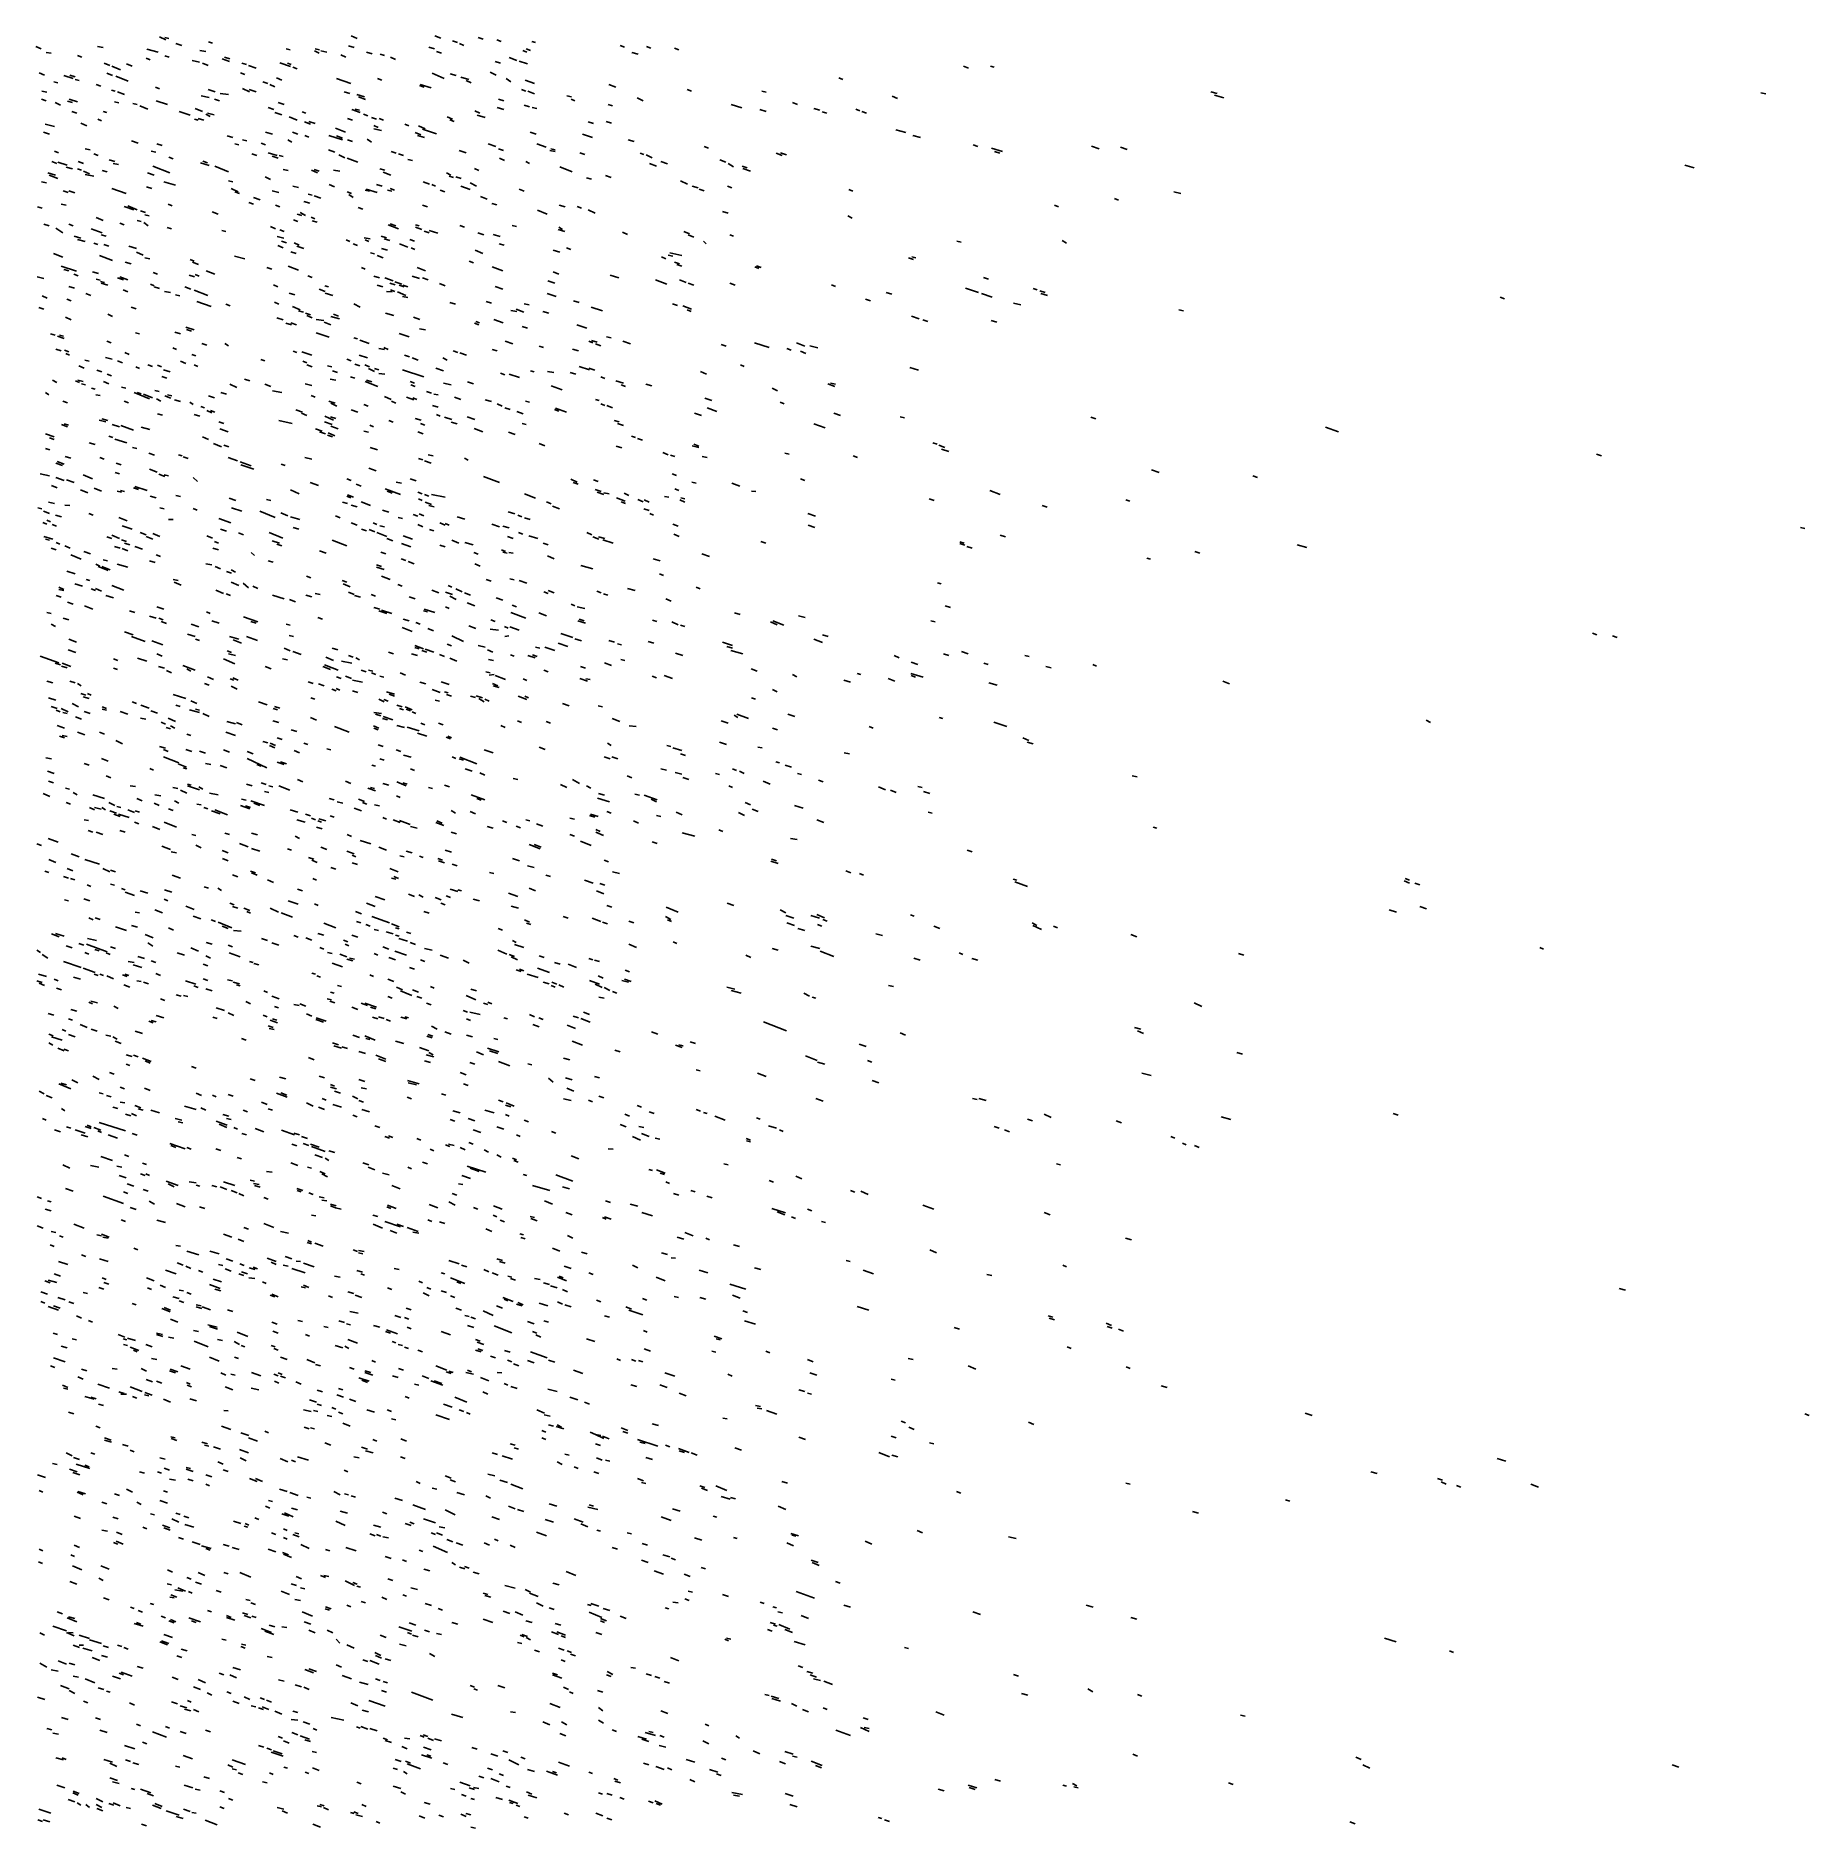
# Model space of a CAD drawing. Extents: x 0 to 594, y 0 to 600.
import ezdxf

# ---------------------------------------------------------------- set-up
doc = ezdxf.new("R2010")
doc.units = 0
doc.header["$MEASUREMENT"] = 0
doc.layers.add('SKARN_FSET4', color=114, linetype='CONTINUOUS')

msp = doc.modelspace()

# ---------------------------------------------------------------- linework, layer by layer
at = {"layer": 'SKARN_FSET4'}
for p, q in [((105.66, 600.19), (107.68, 599.25)), ((133.67, 600.19), (135.68, 599.44)), ((0.05, 596.63), (1.88, 595.88)), ((3.53, 594.57), (5.18, 594.38)), ((20.73, 596.63), (22.56, 596.26)), ((37.21, 595.69), (41.05, 594.76)), ((41.41, 599.81), (43.61, 598.88)), ((43.25, 599.63), (44.53, 599.25)), ((46.91, 597.57), (48.92, 597)), ((54.96, 595.32), (56.98, 594.95)), ((57.89, 598.13), (59.17, 597.75)), ((83.89, 595.88), (85.17, 595.51)), ((93.4, 595.13), (94.87, 594.38)), ((93.59, 595.88), (95.05, 595.51)), ((95.42, 595.13), (97.43, 594.76)), ((104.75, 596.82), (106.58, 596.26)), ((110.79, 594.76), (112.63, 594.2)), ((115.37, 594.01), (116.84, 593.64)), ((131.66, 596.44), (133.49, 595.88)), ((134.22, 594.95), (135.87, 594.38)), ((139.53, 598.5), (141.18, 597.94)), ((141.91, 597.57), (143.37, 597)), ((148.13, 599.63), (149.78, 599.06)), ((154.36, 598.88), (155.82, 598.32)), ((163.15, 595.32), (164.43, 594.76)), ((164.24, 595.88), (165.71, 595.32)), ((166.07, 598.32), (167.35, 597.94)), ((195.73, 597), (197.19, 596.44)), ((199.57, 594.57), (201.77, 594.01)), ((204.51, 596.63), (205.98, 596.07)), ((213.85, 596.07), (215.31, 595.51)), ((13.96, 593.64), (15.43, 593.07)), ((22.94, 591.01), (24.77, 590.27)), ((25.5, 590.08), (28.43, 588.77)), ((30.44, 590.83), (32.27, 590.08)), ((37.03, 592.7), (38.31, 592.14)), ((43.25, 593.45), (44.72, 593.07)), ((52.41, 591.95), (54.79, 591.39)), ((55.88, 591.01), (57.72, 590.27)), ((62.47, 592.51), (64.85, 591.58)), ((63.2, 593.07), (65.04, 592.51)), ((69.06, 591.01), (70.53, 590.64)), ((71.26, 590.27), (73.83, 589.33)), ((81.69, 591.2), (85.36, 589.89)), ((84.26, 591.01), (85.54, 590.64)), ((86.09, 589.7), (87.55, 589.14)), ((102.19, 593.82), (103.84, 593.07)), ((118.85, 593.07), (120.5, 592.32)), ((152.17, 588.02), (154.19, 587.08)), ((153.81, 591.58), (155.65, 591.01)), ((158.57, 592.89), (161.14, 591.95)), ((161.87, 591.76), (164.61, 590.83)), ((310.69, 590.08), (312.34, 589.33)), ((319.66, 590.08), (320.94, 589.7)), ((1.16, 587.83), (2.99, 587.08)), ((6.1, 584.84), (7.38, 584.46)), ((9.39, 586.9), (12.51, 585.96)), ((11.41, 587.08), (13.24, 586.52)), ((13.24, 585.59), (14.52, 585.21)), ((20.2, 583.9), (21.85, 583.34)), ((23.85, 587.64), (25.69, 586.9)), ((25.33, 582.03), (26.61, 581.65)), ((26.78, 586.71), (31, 585.02)), ((40.15, 582.96), (41.43, 582.4)), ((57.72, 582.22), (60.1, 581.47)), ((68.52, 587.83), (69.98, 587.27)), ((69.26, 582.59), (71.64, 581.47)), ((71.45, 582.22), (73.83, 581.47)), ((76.03, 584.84), (77.67, 584.27)), ((78.41, 583.9), (80.06, 583.15)), ((80.6, 586.15), (82.43, 585.4)), ((100.74, 585.96), (105.5, 584.27)), ((114.47, 585.96), (115.93, 585.4)), ((128.56, 583.53), (130.03, 582.96)), ((128.74, 583.9), (132.41, 582.78)), ((132.77, 587.64), (136.8, 585.96)), ((138.81, 587.46), (140.82, 586.9)), ((142.29, 586.33), (145.03, 585.59)), ((144.12, 585.21), (145.77, 584.46)), ((157.48, 585.96), (159.13, 584.84)), ((162.61, 582.22), (164.08, 581.65)), ((163.89, 585.4), (167, 584.27)), ((191.9, 583.9), (194.28, 582.96)), ((218.07, 582.22), (219.54, 581.65)), ((268.96, 586.15), (270.24, 585.59)), ((1.9, 579.03), (3.55, 578.47)), ((2.08, 581.65), (3.73, 581.28)), ((6.48, 577.91), (8.31, 576.97)), ((10.69, 578.28), (12.33, 577.91)), ((11.23, 579.03), (13.98, 578.1)), ((26.43, 578.1), (27.89, 577.72)), ((27.34, 581.47), (29.72, 580.53)), ((32.47, 577.54), (33.93, 577.16)), ((34.85, 576.79), (37.6, 575.66)), ((40.34, 578.47), (44.18, 577.16)), ((55.35, 580.16), (58.09, 579.59)), ((59.92, 579.03), (61.57, 578.47)), ((61.75, 580.9), (64.5, 580.53)), ((77.87, 576.22), (79.7, 575.48)), ((81.16, 577.91), (83.17, 577.16)), ((103.3, 581.47), (105.13, 580.9)), ((107.51, 580.53), (110.08, 579.78)), ((108.06, 579.78), (110.45, 578.85)), ((154.56, 576.22), (156.76, 575.48)), ((154.93, 579.03), (156.76, 578.47)), ((163.53, 576.97), (165.36, 576.41)), ((164.81, 581.65), (167.01, 580.72)), ((166.28, 576.22), (167.74, 575.85)), ((177.81, 580.16), (179.45, 579.78)), ((179.27, 579.03), (180.55, 578.47)), ((191.72, 577.16), (193.18, 576.79)), ((201.42, 579.41), (203.43, 578.47)), ((232.91, 577.16), (236.38, 576.04)), ((243.15, 581.65), (244.62, 581.28)), ((253.41, 577.91), (255.05, 577.16)), ((286.72, 579.97), (288.55, 579.22)), ((393.43, 581.47), (395.63, 580.9)), ((394.72, 580.34), (397.83, 579.41)), ((577.58, 581.09), (579.23, 580.72)), ((3.19, 570.61), (6.3, 569.86)), ((12.15, 574.91), (13.8, 574.35)), ((15.09, 570.98), (17.1, 570.05)), ((20.76, 572.29), (22.04, 571.73)), ((22.59, 574.91), (23.87, 574.54)), ((48.03, 574.91), (51.69, 573.6)), ((53.16, 572.29), (54.44, 571.92)), ((53.34, 575.85), (55.9, 574.91)), ((54.44, 572.48), (56.27, 571.92)), ((57, 573.98), (58.47, 573.23)), ((57.55, 574.35), (59.75, 573.79)), ((80.06, 574.54), (82.44, 573.79)), ((84.82, 573.04), (87.57, 571.92)), ((89.22, 574.73), (90.5, 574.35)), ((89.95, 571.36), (91.97, 570.61)), ((91.42, 571.54), (93.61, 570.8)), ((104.41, 572.48), (106.06, 571.92)), ((105.87, 575.48), (108.62, 574.54)), ((106.97, 575.66), (108.44, 575.29)), ((109.72, 573.98), (111.18, 573.42)), ((112.47, 572.86), (114.11, 572.29)), ((113.2, 570.23), (114.67, 569.49)), ((115.03, 572.48), (116.49, 571.92)), ((123.63, 570.61), (124.92, 570.05)), ((128.21, 570.05), (130.41, 569.11)), ((137.73, 573.04), (139.56, 572.29)), ((138.64, 572.11), (140.11, 571.54)), ((147.06, 575.1), (148.71, 574.35)), ((147.79, 573.6), (150.54, 572.86)), ((184.95, 571.36), (186.78, 570.8)), ((190.99, 571.54), (192.82, 570.98)), ((242.43, 575.48), (244.62, 574.91)), ((260.55, 575.85), (262.56, 575.29)), ((263.29, 574.73), (264.94, 574.35)), ((274.64, 575.66), (275.92, 575.1)), ((276.66, 574.91), (278.12, 574.35)), ((2.64, 567.99), (4.66, 567.24)), ((32.12, 564.99), (34.31, 564.24)), ((40.54, 564.06), (42.37, 563.49)), ((64.15, 566.68), (65.98, 566.12)), ((66.71, 564.06), (67.99, 563.68)), ((69.27, 565.37), (70.74, 564.99)), ((75.5, 564.24), (76.96, 563.68)), ((76.96, 567.99), (79.34, 567.24)), ((84.47, 565.37), (85.75, 564.62)), ((85.93, 567.99), (87.76, 567.24)), ((90.14, 566.86), (91.42, 566.3)), ((98.19, 566.86), (102.77, 565.37)), ((100.39, 569.3), (103.68, 567.99)), ((100.76, 566.68), (102.77, 565.93)), ((104.42, 565.37), (106.07, 564.81)), ((111.01, 565.55), (112.47, 564.62)), ((113.2, 569.11), (115.76, 568.55)), ((127.11, 567.8), (128.95, 567.05)), ((127.85, 566.86), (130.23, 566.12)), ((129.49, 568.92), (134.25, 567.43)), ((151.46, 564.06), (154.03, 563.12)), ((165.55, 567.99), (167.57, 567.24)), ((167.75, 564.06), (170.87, 562.93)), ((183.13, 567.24), (186.42, 566.12)), ((198.32, 565.37), (200.34, 564.81)), ((288.01, 568.74), (291.31, 567.8)), ((293.69, 566.86), (296.25, 566.12)), ((5.4, 558.07), (7.05, 557.5)), ((6.31, 561.62), (7.59, 561.06)), ((14.18, 558.07), (16.02, 557.5)), ((16.56, 562.37), (18.21, 562)), ((19.49, 560.69), (20.96, 560.12)), ((24.62, 558.63), (26.45, 558.07)), ((38.71, 561.62), (40.17, 561.25)), ((44.57, 559.56), (46.03, 559)), ((55.92, 558.25), (57.57, 557.69)), ((72.39, 560.69), (74.04, 560.12)), ((77.88, 561.06), (80.81, 560.12)), ((79.16, 559.94), (81.18, 559.19)), ((81.54, 560.12), (82.83, 559.75)), ((98.02, 562), (100.21, 561.25)), ((101.5, 560.31), (103.51, 559.38)), ((104.24, 559.19), (107.9, 557.88)), ((119.07, 561.44), (120.71, 560.87)), ((121.45, 560.69), (123.1, 560.12)), ((124.56, 558.81), (126.21, 558.44)), ((141.76, 561.81), (144.14, 561.06)), ((154.94, 562.37), (156.59, 561.81)), ((155.31, 559.19), (156.96, 558.44)), ((164.1, 558.07), (165.38, 557.5)), ((172.15, 561.81), (173.98, 561.44)), ((172.52, 562.37), (173.98, 562)), ((182.22, 561.06), (183.87, 560.5)), ((202.35, 560.87), (203.64, 560.5)), ((204.37, 560.31), (206.38, 559.38)), ((209.31, 558.07), (211.51, 557.32)), ((223.77, 563.12), (225.23, 562.56)), ((229.08, 558.63), (231.1, 557.88)), ((247.93, 560.87), (249.95, 560.12)), ((249.4, 561.06), (251.41, 560.31)), ((313.83, 563.68), (315.47, 563.12)), ((320.05, 562.56), (323.71, 561.44)), ((320.97, 561.44), (322.8, 560.87)), ((353.55, 563.31), (356.11, 562.37)), ((363.25, 562.93), (365.45, 562.18)), ((4.12, 554.32), (6.68, 553.57)), ((4.49, 553.57), (7.42, 552.45)), ((7.41, 557.88), (10.52, 556.94)), ((10.16, 556.19), (12.36, 555.63)), ((14, 555.63), (15.29, 555.26)), ((16.02, 554.88), (18.03, 553.95)), ((16.57, 553.76), (19.5, 553.2)), ((22.24, 555.07), (23.89, 554.7)), ((25.9, 557.5), (27.73, 557.13)), ((37.44, 554.32), (39.63, 553.57)), ((39.26, 556.57), (44.94, 554.32)), ((55.19, 557.69), (58.12, 556.76)), ((59.95, 556.57), (64.53, 554.7)), ((76.79, 553.01), (78.62, 552.07)), ((82.83, 555.44), (84.48, 555.07)), ((92.35, 555.26), (94.36, 554.32)), ((93.26, 555.44), (94.91, 554.88)), ((99.67, 555.26), (101.87, 554.88)), ((115.23, 555.63), (116.88, 555.26)), ((116.33, 554.51), (118.89, 553.57)), ((137.56, 554.32), (139.03, 553.57)), ((138.48, 553.2), (139.94, 552.82)), ((140.68, 553.01), (142.51, 552.45)), ((146.9, 555.82), (148.36, 555.07)), ((175.45, 556.38), (179.66, 554.7)), ((184.42, 552.64), (186.07, 552.26)), ((190.83, 553.39), (192.66, 552.82)), ((205.47, 557.5), (207.85, 556.57)), ((231.83, 557.5), (233.66, 556.38)), ((236.59, 556.57), (238.24, 556.01)), ((236.77, 555.82), (239.34, 554.88)), ((552.16, 556.94), (555.27, 556.01)), ((1.93, 551.33), (3.58, 550.95)), ((9.25, 548.33), (10.9, 547.77)), ((11.08, 548.33), (13.1, 547.58)), ((25.54, 549.08), (30.3, 547.39)), ((37.07, 549.64), (38.91, 549.08)), ((42.93, 551.33), (46.78, 550.2)), ((64.53, 551.7), (65.99, 551.33)), ((65.45, 549.08), (67.83, 547.96)), ((66.73, 547.96), (68.19, 547.39)), ((72.96, 546.08), (75.15, 545.34)), ((79.18, 548.33), (81.37, 547.77)), ((86.13, 549.83), (87.96, 549.45)), ((91.26, 547.21), (92.54, 546.83)), ((93.27, 546.65), (95.47, 545.9)), ((98.21, 550.39), (100.04, 549.64)), ((104.25, 547.96), (105.72, 547.39)), ((104.8, 547.02), (106.27, 546.08)), ((110.29, 548.52), (111.76, 548.14)), ((110.66, 548.89), (114.32, 547.77)), ((114.14, 550.39), (115.97, 549.83)), ((117.8, 548.52), (119.26, 548.14)), ((118.71, 549.08), (120.18, 548.52)), ((129.69, 551.33), (131.89, 550.58)), ((132.62, 550.39), (133.91, 549.83)), ((135.37, 548.52), (137.02, 547.96)), ((142.33, 549.83), (145.44, 548.71)), ((145.44, 550.95), (147.63, 549.83)), ((148.92, 546.46), (151.12, 545.52)), ((161.91, 548.89), (163.56, 548.14)), ((215.91, 551.7), (218.29, 550.58)), ((219.76, 549.83), (221.77, 549.27)), ((222.14, 548.89), (223.78, 548.33)), ((231.65, 549.83), (233.12, 549.27)), ((272.29, 548.71), (273.57, 548.14)), ((381.02, 547.96), (383.4, 547.39)), ((0.65, 542.9), (2.12, 542.53)), ((8.52, 543.84), (10.17, 543.46)), ((29.58, 543.09), (32.87, 541.97)), ((30.86, 543.28), (33.97, 541.97)), ((35.07, 541.59), (36.72, 541.03)), ((36.53, 540.28), (38, 539.91)), ((44.4, 543.84), (45.68, 543.28)), ((59.05, 541.22), (61.06, 540.47)), ((71.31, 544.4), (72.96, 543.84)), ((80.28, 543.46), (81.74, 542.9)), ((87.6, 540.47), (89.07, 540.09)), ((88.52, 541.03), (90.35, 540.09)), ((89.8, 544.77), (91.81, 544.21)), ((107.92, 542.71), (109.57, 542.15)), ((129.52, 543.46), (131.17, 542.9)), ((152.77, 544.03), (154.41, 543.65)), ((167.96, 541.78), (171.26, 540.47)), ((175.28, 543.46), (177.3, 542.9)), ((181.32, 543.09), (182.79, 542.53)), ((184.98, 541.97), (187.37, 540.84)), ((230.01, 541.4), (231.85, 540.84)), ((341.12, 543.46), (342.4, 542.9)), ((361.25, 545.71), (362.54, 545.15)), ((2.67, 537.1), (4.51, 536.54)), ((9.08, 534.29), (6.7, 535.79)), ((11.09, 537.1), (12.56, 536.54)), ((18.6, 535.6), (22.26, 534.29)), ((20.24, 539.34), (22.63, 538.41)), ((28.12, 537.47), (29.58, 536.91)), ((33.97, 538.41), (35.26, 538.03)), ((36.17, 537.66), (37.64, 536.54)), ((44.04, 535.98), (45.51, 535.6)), ((62.35, 535.04), (63.63, 534.66)), ((78.64, 536.35), (80.29, 535.6)), ((81.75, 535.23), (83.22, 534.66)), ((86.33, 538.6), (87.79, 538.03)), ((92.18, 539.53), (93.46, 538.97)), ((92.55, 538.22), (94.2, 537.85)), ((117.99, 536.91), (121.47, 535.6)), ((118.73, 537.29), (120.56, 536.54)), ((127.15, 536.91), (128.43, 536.54)), ((127.15, 536.16), (129.34, 535.41)), ((130.08, 534.85), (131.73, 534.29)), ((131.72, 535.04), (134.65, 534.1)), ((141.97, 536.72), (143.62, 536.16)), ((148.02, 534.29), (150.03, 533.54)), ((159.55, 536.72), (161.01, 536.35)), ((174.92, 535.41), (177.12, 534.66)), ((175.11, 536.16), (176.39, 535.41)), ((196.52, 534.48), (198.17, 533.73)), ((217.03, 534.66), (218.86, 533.92)), ((271.93, 539.91), (273.4, 539.16)), ((12.93, 533.17), (15.13, 532.42)), ((14.03, 532.04), (16.59, 531.29)), ((19.52, 530.73), (20.8, 530.36)), ((21.9, 533.54), (23.55, 533.17)), ((22.82, 530.36), (24.46, 529.8)), ((31.24, 529.8), (33.8, 529.05)), ((80.84, 532.98), (83.04, 532.42)), ((81.03, 529.98), (82.86, 529.24)), ((82.31, 531.48), (83.95, 530.92)), ((86.52, 530.92), (88.16, 530.17)), ((87.43, 529.8), (89.81, 529.05)), ((103.91, 531.86), (105.19, 531.29)), ((106.29, 530.55), (107.75, 529.98)), ((109.94, 532.61), (111.96, 532.23)), ((110.31, 531.86), (111.59, 531.29)), ((115.62, 533.17), (117.45, 532.61)), ((115.81, 529.05), (117.82, 528.49)), ((116.72, 532.23), (118.55, 531.67)), ((121.85, 530.55), (124.59, 529.42)), ((125.32, 532.04), (126.79, 531.48)), ((125.69, 529.24), (126.97, 528.67)), ((147.11, 528.49), (149.67, 527.36)), ((153.14, 533.73), (155.52, 532.98)), ((155.16, 530.55), (156.81, 530.17)), ((173.28, 528.49), (175.48, 527.74)), ((177.68, 529.24), (179.14, 528.67)), ((218.49, 533.54), (220.32, 532.79)), ((223.62, 531.48), (224.53, 530.55)), ((232.4, 533.54), (233.68, 533.17)), ((308.37, 531.48), (309.83, 531.11)), ((343.7, 531.67), (345.16, 530.73)), ((5.98, 527.36), (9.09, 526.05)), ((8.55, 523.06), (13.67, 521.37)), ((21.36, 526.61), (25.75, 524.93)), ((29.96, 524.37), (31.98, 523.81)), ((33.8, 527.74), (36, 526.8)), ((36.55, 525.87), (38.2, 525.49)), ((51.74, 525.3), (53.03, 524.74)), ((52.48, 524.37), (54.49, 523.62)), ((66.57, 526.43), (70.05, 525.49)), ((77.37, 522.68), (79.02, 522.12)), ((84.51, 523.06), (87.99, 521.75)), ((85.42, 527.93), (87.25, 527.36)), ((109.04, 522.68), (110.32, 522.12)), ((112.15, 527.55), (113.43, 527.18)), ((114.34, 526.61), (116.36, 525.87)), ((127.71, 522.68), (130.46, 521.56)), ((145.1, 524.74), (146.56, 524.18)), ((152.79, 522.87), (156.45, 521.56)), ((209.53, 526.24), (210.99, 525.49)), ((211.73, 526.8), (213.37, 526.43)), ((212.27, 527.55), (216.3, 526.61)), ((213.92, 524.37), (215.57, 523.81)), ((214.66, 523.62), (216.31, 523.06)), ((240.83, 522.87), (242.12, 522.31)), ((241.38, 523.25), (242.85, 522.68)), ((292.27, 525.87), (293.92, 525.3)), ((293.36, 526.24), (294.65, 525.87)), ((0.5, 519.5), (2.69, 518.94)), ((9.46, 521.93), (11.11, 521.56)), ((11.12, 516.32), (12.95, 515.76)), ((12.76, 520.44), (14.22, 519.88)), ((18.98, 521.19), (21, 520.62)), ((20.27, 518.75), (21.55, 518.38)), ((21.73, 518), (23.01, 517.63)), ((21.92, 517.44), (24.11, 516.69)), ((27.4, 519.13), (29.42, 518.56)), ((28.14, 519.5), (30.88, 518.56)), ((38.39, 517.07), (39.67, 516.51)), ((39.3, 521), (40.77, 520.44)), ((39.67, 516.13), (41.5, 515.57)), ((49.92, 516.13), (51.94, 515.38)), ((51.38, 520.06), (53.21, 519.5)), ((53.4, 520.25), (54.68, 519.69)), ((57.06, 521.56), (59.99, 520.44)), ((79.58, 516.88), (81.04, 516.13)), ((91.1, 519.88), (92.57, 519.31)), ((96.78, 516.51), (98.06, 516.13)), ((113.25, 519.69), (115.08, 519.13)), ((114.35, 516.69), (116.19, 516.13)), ((116.91, 519.13), (119.66, 518.19)), ((118.56, 517.44), (120.4, 516.88)), ((120.21, 517.82), (122.59, 517.07)), ((121.68, 516.69), (123.32, 516.13)), ((122.96, 516.69), (124.61, 516.13)), ((126.07, 519.69), (128.45, 518.94)), ((129.55, 519.13), (131.38, 518.56)), ((135.22, 517.25), (137.05, 516.51)), ((153.89, 516.32), (156.46, 515.38)), ((171.46, 518.19), (173.84, 517.44)), ((173.29, 521.19), (175.12, 520.44)), ((192.33, 520.06), (195.26, 519.13)), ((207.52, 518.56), (211.37, 517.07)), ((215.58, 518.56), (217.78, 517.63)), ((218.51, 517.44), (220.34, 516.69)), ((232.42, 517.44), (234.25, 516.69)), ((266.47, 516.88), (267.75, 516.32)), ((317.35, 519.31), (319, 518.75)), ((2.15, 513.14), (3.8, 512.39)), ((10.39, 512.01), (11.85, 511.45)), ((16.79, 513.88), (18.44, 513.32)), ((29.24, 515.2), (30.89, 514.45)), ((43.15, 514.63), (45.17, 514.26)), ((46.81, 513.51), (48.28, 513.14)), ((53.04, 515.01), (57.61, 513.32)), ((53.95, 511.26), (58.72, 509.58)), ((63.66, 510.33), (65.12, 509.77)), ((79.95, 511.08), (81.41, 510.33)), ((84.89, 514.07), (86.72, 513.51)), ((94.95, 515.38), (96.97, 514.63)), ((96.97, 514.07), (99.53, 513.32)), ((106.49, 510.51), (108.69, 509.39)), ((117.47, 514.63), (119.3, 514.45)), ((118.75, 515.2), (120.21, 514.63)), ((121.13, 514.45), (123.88, 513.32)), ((122.78, 512.95), (124.61, 512.57)), ((138.71, 510.89), (140.54, 510.33)), ((150.79, 511.26), (152.62, 510.7)), ((163.6, 510.51), (165.25, 510.14)), ((171.29, 513.88), (174.22, 512.95)), ((180.07, 511.45), (181.91, 510.89)), ((213.21, 510.51), (214.85, 509.95)), ((277.82, 512.01), (279.47, 511.45)), ((284.77, 514.26), (286.61, 513.7)), ((311.31, 515.76), (315.71, 514.26)), ((316.62, 513.88), (320.29, 512.76)), ((327.43, 510.7), (329.81, 510.14)), ((334.01, 515.57), (335.29, 515.2)), ((336.21, 514.82), (338.04, 514.26)), ((336.58, 513.88), (338.77, 513.32)), ((490.34, 512.76), (491.8, 512.2)), ((1.06, 509.2), (2.7, 508.64)), ((10.03, 506.02), (11.86, 505.09)), ((24.12, 506.96), (25.77, 506.21)), ((31.99, 509.39), (33.64, 508.83)), ((80.69, 505.83), (82.88, 505.09)), ((85.45, 504.15), (87.28, 503.4)), ((85.99, 509.58), (88.55, 508.46)), ((88.01, 508.08), (89.65, 507.71)), ((90.39, 507.33), (92.03, 506.77)), ((90.75, 506.58), (92.58, 505.83)), ((93.87, 505.27), (96.43, 504.9)), ((96.61, 504.34), (98.81, 503.4)), ((98.81, 506.21), (101.74, 505.46)), ((99.72, 506.96), (101.37, 506.4)), ((117.11, 507.33), (119.86, 506.58)), ((126.45, 506.02), (128.64, 505.27)), ((147.32, 504.52), (148.6, 504.15)), ((153.36, 505.27), (156.47, 504.15)), ((159.03, 508.27), (161.04, 507.89)), ((160.86, 508.64), (163.42, 507.71)), ((169.83, 507.89), (171.84, 507.33)), ((185.93, 509.39), (189.78, 508.08)), ((216.69, 509.77), (219.62, 508.64)), ((218.15, 508.46), (219.43, 507.89)), ((293.2, 506.4), (295.77, 505.46)), ((297.05, 505.09), (298.7, 504.52)), ((319.93, 504.9), (321.76, 504.34)), ((382.71, 508.46), (384.36, 508.08)), ((4.91, 500.41), (6.56, 500.03)), ((7.29, 499.66), (9.49, 498.91)), ((8.02, 500.03), (9.3, 499.66)), ((33.46, 500.78), (34.75, 500.41)), ((46.64, 500.97), (48.47, 500.41)), ((50.3, 502.65), (53.05, 501.72)), ((50.49, 501.9), (52.13, 501.34)), ((83.8, 503.96), (85.63, 503.4)), ((93.87, 500.78), (98.26, 499.28)), ((106.5, 499.1), (107.78, 498.72)), ((108.52, 498.35), (111.63, 497.22)), ((121.69, 500.59), (124.99, 499.47)), ((128.46, 502.09), (130.48, 501.72)), ((146.95, 503.96), (148.42, 503.4)), ((162.88, 502.84), (164.71, 502.28)), ((181.18, 503.4), (184.48, 502.28)), ((186.13, 498.16), (187.96, 497.6)), ((191.07, 499.47), (192.72, 499.1)), ((6.75, 495.35), (8.58, 494.79)), ((9.67, 494.98), (11.14, 494.42)), ((10.04, 493.85), (11.32, 493.29)), ((23.41, 492.54), (25.6, 491.98)), ((23.77, 497.97), (25.23, 497.41)), ((29.81, 494.23), (31.28, 493.48)), ((45.92, 495.73), (47.2, 495.16)), ((52.33, 493.48), (53.61, 493.1)), ((55.62, 497.22), (57.27, 496.66)), ((63.31, 497.22), (64.59, 496.47)), ((86.19, 494.6), (87.47, 494.23)), ((89.12, 494.42), (92.41, 493.29)), ((108.34, 493.29), (111.09, 492.36)), ((114.93, 495.54), (116.76, 495.16)), ((116.57, 495.91), (118.04, 495.16)), ((123.53, 493.29), (125.18, 492.73)), ((126.1, 492.36), (128.11, 491.61)), ((136.35, 492.36), (137.81, 491.61)), ((139.82, 494.79), (141.29, 494.23)), ((142.02, 494.04), (144.22, 493.29)), ((152.82, 495.16), (154.47, 494.79)), ((157.21, 497.97), (159.77, 497.04)), ((168.56, 496.29), (170.02, 495.91)), ((179.73, 495.35), (181.74, 494.79)), ((185.21, 497.97), (186.5, 497.41)), ((187.41, 497.04), (189.24, 496.47)), ((196.56, 497.97), (199.13, 497.04)), ((229.51, 496.85), (231.16, 496.29)), ((240.68, 497.41), (245.62, 495.91)), ((251.48, 495.54), (252.94, 494.98)), ((254.77, 497.41), (257.52, 496.29)), ((256.06, 494.6), (257.89, 493.85)), ((259.17, 496.47), (261.91, 495.73)), ((14.44, 489.73), (16.27, 488.99)), ((16.45, 491.61), (17.92, 491.23)), ((20.48, 488.24), (22.13, 487.68)), ((23.96, 486.93), (25.43, 486.37)), ((27.43, 491.42), (29.08, 490.67)), ((33.48, 489.36), (34.76, 488.8)), ((37.5, 490.11), (39.15, 489.55)), ((40.8, 489.92), (42.08, 489.36)), ((42.27, 486.18), (43.91, 485.62)), ((42.81, 488.42), (45.01, 487.68)), ((48.48, 491.23), (50.32, 490.48)), ((53.06, 490.11), (54.34, 489.55)), ((75.39, 491.79), (76.67, 491.42)), ((89.49, 491.23), (90.77, 490.67)), ((90.77, 490.11), (92.6, 489.36)), ((97.73, 489.73), (99.19, 489.36)), ((99.38, 488.05), (101.02, 487.49)), ((104.13, 491.98), (105.6, 491.42)), ((106.88, 490.3), (108.53, 489.73)), ((110.17, 490.11), (111.82, 489.36)), ((111.46, 488.8), (113.47, 487.86)), ((113.47, 488.8), (114.93, 488.42)), ((114.94, 487.11), (116.95, 486.93)), ((122.8, 488.42), (129.95, 485.99)), ((133.97, 488.99), (136.53, 488.05)), ((155.57, 487.3), (157.04, 486.74)), ((158.5, 486.93), (161.98, 485.8)), ((165.64, 488.05), (166.92, 487.68)), ((171.31, 487.86), (173.51, 487.49)), ((179, 487.49), (180.83, 486.93)), ((181.93, 489.55), (185.41, 488.42)), ((185.22, 488.99), (187.24, 488.24)), ((222.57, 487.86), (224.58, 486.93)), ((235.93, 490.11), (237.21, 489.55)), ((292.67, 489.17), (295.6, 488.24)), ((3.28, 480.75), (4.38, 480)), ((5.66, 484.87), (7.12, 484.12)), ((13.35, 484.68), (14.63, 484.12)), ((14.08, 484.87), (15.91, 484.49)), ((15.36, 483.74), (16.64, 483.37)), ((18.66, 482.25), (19.94, 481.87)), ((22.68, 484.49), (24.51, 483.74)), ((28.72, 482.62), (30.19, 482.25)), ((32.94, 480.75), (38.06, 478.69)), ((34.03, 480.75), (35.32, 480.37)), ((36.05, 480.19), (39.16, 479.06)), ((39.89, 481.5), (41.36, 481.12)), ((62.04, 480.75), (63.87, 480.19)), ((64.97, 483.56), (67.35, 482.43)), ((69.91, 485.24), (71.74, 484.68)), ((76.68, 483.56), (78.7, 482.81)), ((79.25, 481.31), (82.36, 480.75)), ((90.23, 483.74), (92.42, 483.18)), ((98.65, 485.24), (100.48, 484.87)), ((105.42, 485.99), (106.88, 485.62)), ((110.36, 484.49), (114.57, 482.81)), ((110.73, 484.87), (112.56, 484.31)), ((125.37, 484.49), (126.84, 483.93)), ((125.56, 483.37), (127.02, 482.81)), ((130.87, 481.12), (132.51, 480.56)), ((133.25, 480.19), (134.71, 480)), ((136.54, 483.93), (139.1, 483.37)), ((144.59, 484.31), (146.61, 483.74)), ((172.6, 483), (176.26, 481.68)), ((189.25, 485.99), (190.54, 485.43)), ((194.2, 484.68), (196.76, 483.93)), ((196.03, 483.37), (197.49, 482.81)), ((204.27, 483.56), (206.28, 483)), ((246.55, 482.25), (248.38, 481.31)), ((265.22, 483.74), (267.6, 482.81)), ((266.14, 483.93), (267.78, 483.56)), ((9.14, 477.94), (10.61, 477.38)), ((20.12, 480), (21.59, 479.81)), ((29.64, 477.94), (31.11, 477.38)), ((40.44, 478.69), (41.91, 477.94)), ((43.19, 479.63), (45.2, 478.88)), ((44.1, 480), (45.57, 479.63)), ((46.48, 478.32), (48.5, 477.75)), ((51.61, 477.57), (52.71, 476.82)), ((55.27, 476.07), (56.55, 475.69)), ((57.29, 474.76), (58.94, 474.01)), ((57.83, 479.63), (59.85, 479.06)), ((58.57, 474.76), (60.03, 474.2)), ((87.12, 474.95), (89.32, 474.2)), ((92.24, 479.81), (93.53, 479.25)), ((98.1, 477.94), (100.3, 477.19)), ((98.84, 477.19), (100.85, 476.26)), ((105.61, 474.95), (107.81, 474.2)), ((109.82, 476.82), (111.29, 476.26)), ((116.77, 479.44), (118.97, 478.5)), ((119.15, 477.94), (120.62, 477.19)), ((124.1, 479.25), (126.66, 478.32)), ((126.29, 479.06), (127.57, 478.5)), ((132.88, 476.44), (134.72, 475.88)), ((140.2, 479.25), (142.4, 478.5)), ((150.46, 478.32), (152.65, 477.75)), ((154.48, 477), (156.13, 476.26)), ((157.05, 475.69), (158.88, 475.13)), ((161.08, 474.38), (163.27, 473.64)), ((164, 477.94), (165.28, 477.57)), ((173.71, 475.13), (175.17, 474.57)), ((174.07, 475.51), (177.73, 474.2)), ((187.43, 478.5), (188.71, 478.13)), ((189.26, 477), (190.54, 476.44)), ((191.28, 476.44), (193.11, 475.69)), ((224.04, 478.88), (226.42, 478.13)), ((224.78, 475.69), (228.07, 474.38)), ((249.3, 477.57), (250.58, 477)), ((8.6, 470.08), (10.62, 469.33)), ((9.52, 470.27), (10.98, 469.89)), ((21.23, 471.58), (23.43, 471.01)), ((22.15, 471.95), (24.16, 471.39)), ((25.63, 470.08), (28.01, 469.33)), ((28.56, 469.7), (32.77, 468.21)), ((35.33, 469.14), (38.26, 468.39)), ((40.82, 473.64), (42.46, 473.26)), ((53.08, 473.45), (54.91, 472.89)), ((61.32, 471.01), (62.97, 470.45)), ((61.69, 468.58), (64.43, 467.64)), ((81.45, 471.39), (85.85, 470.45)), ((88.96, 473.82), (90.79, 473.07)), ((93.72, 468.58), (95.92, 467.83)), ((96.65, 471.01), (99.21, 470.08)), ((96.83, 472.89), (99.76, 471.58)), ((98.66, 472.7), (100.49, 472.14)), ((98.85, 469.52), (101.23, 468.58)), ((111.84, 469.89), (113.12, 469.33)), ((118.25, 471.39), (119.71, 470.83)), ((127.03, 472.14), (129.05, 471.58)), ((128.86, 470.45), (130.33, 469.89)), ((134.17, 473.45), (135.45, 472.89)), ((136.92, 472.51), (139.3, 471.76)), ((139.11, 470.83), (141.13, 470.27)), ((144.42, 472.7), (146.98, 471.76)), ((146.8, 468.77), (149.73, 467.64)), ((162.91, 470.45), (164.19, 470.08)), ((193.66, 471.39), (195.31, 471.01)), ((194.76, 470.45), (196.78, 469.7)), ((220.57, 473.82), (222.95, 473.07)), ((260.48, 470.27), (264.32, 468.95)), ((267.24, 473.82), (269.44, 473.07)), ((289.39, 472.7), (290.86, 472.32)), ((353.28, 472.51), (354.93, 471.95)), ((431.81, 469.14), (436.2, 467.64)), ((3.3, 466.9), (6.23, 465.96)), ((3.3, 462.03), (4.77, 461.65)), ((4.58, 465.59), (6.23, 465.02)), ((17.94, 463.9), (19.96, 463.34)), ((24.53, 466.15), (25.81, 465.77)), ((26.55, 465.21), (30.57, 463.9)), ((32.41, 462.4), (33.87, 462.03)), ((55.83, 465.96), (57.85, 465.02)), ((59.5, 463.71), (62.24, 462.59)), ((62.97, 463.15), (64.62, 462.59)), ((95, 467.64), (97.02, 466.9)), ((97.75, 466.52), (99.4, 465.96)), ((97.93, 467.27), (100.13, 466.33)), ((109.83, 467.83), (111.48, 467.46)), ((112.03, 462.4), (114.41, 461.65)), ((127.95, 467.64), (129.78, 466.9)), ((158.34, 467.46), (160.54, 466.71)), ((168.59, 463.71), (170.42, 462.96)), ((194.4, 462.78), (196.23, 462.22)), ((199.52, 466.15), (200.81, 465.77)), ((201.54, 465.4), (203.19, 464.84)), ((219.85, 462.96), (222.04, 462.4)), ((220.39, 463.53), (222.04, 462.78)), ((300.39, 463.9), (301.85, 463.53)), ((302.4, 463.15), (304.41, 462.4)), ((8.98, 456.41), (6.79, 457.16)), ((7.15, 457.72), (9.53, 456.79)), ((9.9, 459.41), (11.73, 458.85)), ((21.43, 459.03), (22.89, 458.47)), ((26.92, 457.16), (28.57, 456.6)), ((37.9, 460.53), (39.73, 459.78)), ((47.79, 459.97), (49.07, 459.59)), ((49.43, 459.22), (51.08, 458.66)), ((64.44, 459.03), (67.56, 457.91)), ((68.47, 457.54), (72.13, 456.22)), ((68.66, 456.6), (73.05, 455.1)), ((82.2, 456.79), (83.48, 456.41)), ((90.07, 459.03), (92.45, 458.47)), ((128.14, 458.66), (129.61, 458.28)), ((130.16, 457.91), (132.36, 457.16)), ((131.44, 459.97), (133.09, 459.59)), ((143.52, 458.85), (144.8, 458.1)), ((209.96, 460.72), (211.8, 459.97)), ((212.53, 459.78), (213.99, 459.41)), ((223.15, 459.41), (224.79, 459.03)), ((250.78, 460.53), (252.25, 460.16)), ((273.67, 459.59), (275.13, 459.03)), ((303.32, 461.84), (305.7, 461.09)), ((522.61, 460.16), (524.26, 459.59)), ((1.48, 453.6), (4.59, 452.85)), ((6.79, 452.29), (9.54, 451.36)), ((10.27, 451.54), (12.83, 450.61)), ((15.94, 453.23), (19.06, 451.92)), ((26.56, 453.98), (28.02, 453.6)), ((38.09, 455.1), (40.65, 454.17)), ((41.2, 453.42), (43.22, 452.67)), ((43.03, 453.23), (44.5, 452.85)), ((52.74, 452.29), (54.2, 450.98)), ((91.91, 450.61), (94.66, 449.67)), ((104.17, 451.92), (105.64, 451.36)), ((107.29, 450.05), (108.93, 449.49)), ((111.49, 455.48), (114.05, 454.54)), ((120.65, 450.8), (122.48, 450.42)), ((125.41, 451.92), (127.42, 451.17)), ((149.93, 452.67), (155.24, 450.61)), ((179.22, 451.73), (181.24, 450.8)), ((179.96, 450.61), (181.6, 450.05)), ((186.73, 451.54), (188.37, 450.98)), ((213.08, 453.6), (214.55, 453.04)), ((219.68, 450.8), (221.14, 450.42)), ((233.04, 450.42), (235.79, 449.49)), ((256.1, 451.92), (257.57, 451.36)), ((373.61, 454.91), (376.18, 453.98)), ((407.48, 452.85), (409.13, 452.29)), ((4.24, 444.06), (6.25, 443.68)), ((5.33, 449.67), (7.16, 448.92)), ((15.03, 448.17), (17.41, 447.24)), ((19.61, 448.74), (21.99, 447.8)), ((27.3, 447.8), (28.76, 447.43)), ((28.39, 447.99), (29.68, 447.61)), ((32.79, 448.92), (34.43, 448.36)), ((33.15, 449.3), (37.36, 447.99)), ((38.28, 446.12), (40.3, 445.55)), ((46.88, 446.3), (48.53, 445.93)), ((64.82, 445.37), (67.02, 444.62)), ((77.27, 444.99), (78.74, 444.62)), ((85.32, 448.17), (88.25, 446.86)), ((102.72, 444.06), (104.36, 443.68)), ((104.18, 446.12), (105.46, 445.55)), ((104.36, 446.49), (106.38, 445.74)), ((108.94, 444.24), (112.05, 442.93)), ((116.99, 448.55), (122.12, 446.68)), ((117.72, 447.8), (119.37, 447.05)), ((127.97, 447.43), (129.44, 446.86)), ((128.16, 445.18), (129.44, 444.62)), ((130.17, 446.68), (131.64, 446.12)), ((130.36, 444.06), (132.55, 443.31)), ((132.55, 446.68), (137.13, 445.74)), ((163.67, 446.86), (167.33, 445.37)), ((170.99, 444.24), (172.64, 443.49)), ((187.28, 448.36), (189.29, 447.61)), ((188.01, 447.43), (190.21, 446.68)), ((190.21, 447.24), (192.04, 446.86)), ((194.42, 445.55), (197.35, 444.43)), ((196.07, 444.24), (197.53, 443.68)), ((196.98, 447.05), (198.63, 446.3)), ((201.56, 444.99), (203.39, 444.24)), ((203.76, 444.81), (205.41, 444.06)), ((210.53, 445.93), (211.99, 445.74)), ((214, 448.55), (215.29, 447.99)), ((215.66, 444.81), (217.3, 444.06)), ((216.02, 445.55), (217.3, 445.18)), ((239.63, 447.8), (241.1, 447.61)), ((299.12, 445.18), (300.77, 444.62)), ((319.44, 447.99), (322.92, 446.68)), ((365.02, 444.81), (366.3, 444.43)), ((0.76, 442.18), (2.04, 441.81)), ((2.59, 441.06), (4.61, 440.31)), ((3.69, 438.07), (4.98, 437.5)), ((6.62, 439.75), (8.63, 439.19)), ((9.73, 443.12), (11.38, 442.93)), ((17.79, 440.31), (19.25, 439.75)), ((27.86, 439), (30.6, 437.88)), ((41.58, 442.18), (43.05, 441.81)), ((44.51, 438.25), (45.98, 438.25)), ((52.75, 442), (54.03, 441.44)), ((61.35, 438.63), (65.38, 437.13)), ((65.56, 442.18), (69.04, 441.06)), ((75.08, 441.06), (80.21, 439)), ((82.04, 440.5), (84.42, 439.56)), ((85.33, 439.19), (88.44, 438.25)), ((100.34, 439.56), (101.99, 438.81)), ((105.65, 443.12), (107.66, 442.56)), ((116.08, 441.44), (118.28, 440.69)), ((121.39, 439), (122.86, 438.63)), ((126.33, 439.94), (127.98, 439.38)), ((128.35, 440.12), (129.99, 439.56)), ((131.64, 442.93), (133.47, 442.56)), ((141.16, 439.19), (143.72, 438.44)), ((158.18, 440.87), (160.38, 440.12)), ((161.48, 439.75), (162.76, 439.19)), ((163.68, 438.81), (165.51, 438.25)), ((173.01, 442.75), (175.39, 441.81)), ((203.58, 441.81), (205.41, 441.25)), ((205.59, 440.31), (206.87, 439.75)), ((258.49, 440.31), (261.06, 439.38)), ((337.02, 442.93), (338.67, 442.37)), ((2.41, 437.32), (3.7, 436.76)), ((2.78, 432.64), (5.71, 431.7)), ((5.53, 436.57), (6.99, 436.01)), ((23.83, 432.45), (25.48, 431.89)), ((25.48, 433.01), (28.05, 431.89)), ((28.96, 436.19), (32.25, 435.07)), ((35, 433.95), (37.01, 433.2)), ((37.01, 432.64), (39.21, 431.7)), ((39.21, 433.57), (41.59, 432.64)), ((57.33, 432.82), (59.16, 432.07)), ((61.91, 435.07), (63.92, 434.32)), ((67.95, 433.76), (69.6, 433.2)), ((78.2, 433.95), (82.78, 432.07)), ((86.25, 435.63), (88.08, 435.07)), ((105.65, 437.13), (107.67, 436.38)), ((109.13, 435.07), (110.78, 434.51)), ((111.7, 434.88), (113.53, 434.13)), ((112.97, 437.13), (114.26, 436.57)), ((114.26, 433.95), (117.55, 432.64)), ((115.17, 436.19), (116.82, 435.82)), ((123.05, 432.82), (126.16, 431.7)), ((127.98, 436.57), (129.63, 435.82)), ((131.83, 434.88), (133.3, 434.51)), ((135.31, 437.13), (137.14, 436.38)), ((137.14, 436.94), (138.42, 436.38)), ((152.7, 436.76), (155.26, 435.82)), ((156.36, 436.01), (158.55, 435.44)), ((158.01, 432.64), (159.84, 431.89)), ((161.67, 433.95), (163.13, 433.39)), ((165.15, 432.82), (168.08, 431.89)), ((184.55, 433.95), (186.2, 433.2)), ((186.56, 432.45), (188.58, 431.7)), ((188.39, 432.45), (190.59, 431.89)), ((213.28, 436.76), (215.12, 436.01)), ((213.65, 433.39), (215.49, 432.64)), ((258.68, 436.38), (260.88, 435.63)), ((322.93, 433.01), (324.76, 432.45)), ((590.91, 435.63), (592.38, 435.26)), ((3.33, 431.7), (4.62, 431.33)), ((5.17, 428.71), (6.82, 428.14)), ((6.81, 430.58), (8.1, 430.02)), ((9.74, 429.45), (11.57, 428.71)), ((11.76, 426.46), (15.24, 424.96)), ((16.15, 427.58), (18.35, 426.83)), ((26.4, 429.27), (28.23, 428.71)), ((28.78, 431.51), (30.43, 430.95)), ((28.96, 428.52), (30.8, 427.77)), ((29.69, 430.39), (31.53, 429.83)), ((33.17, 429.27), (35.74, 428.33)), ((40.32, 426.46), (41.78, 425.9)), ((59.35, 428.71), (61.18, 428.14)), ((59.9, 430.95), (61.18, 430.39)), ((72.16, 427.21), (73.26, 426.27)), ((79.12, 431.14), (81.68, 430.39)), ((80.77, 430.02), (82.41, 429.45)), ((95.05, 427.77), (97.24, 427.02)), ((99.25, 431.33), (104.2, 429.45)), ((115.55, 427.39), (117.19, 426.83)), ((117.56, 431.89), (119.57, 431.14)), ((122.5, 430.2), (125.61, 429.08)), ((135.31, 429.64), (137.14, 429.08)), ((139.34, 431.33), (141.72, 430.39)), ((143.73, 430.58), (146.48, 429.83)), ((146.67, 427.21), (148.13, 426.65)), ((156, 428.14), (157.28, 427.58)), ((156.37, 427.39), (157.83, 427.02)), ((158.38, 427.21), (159.84, 427.02)), ((169.91, 430.39), (171.56, 429.83)), ((171.38, 426.08), (173.58, 425.15)), ((189.86, 431.51), (193.34, 430.39)), ((223, 426.83), (225.56, 425.9)), ((242.76, 430.95), (244.41, 430.39)), ((309.39, 430.76), (310.86, 430.39)), ((309.39, 430.2), (311.04, 429.64)), ((311.77, 429.27), (313.6, 428.71)), ((388.1, 427.58), (389.75, 427.02)), ((422.33, 429.83), (425.63, 428.89)), ((10.48, 421.03), (13.23, 420.09)), ((20.18, 423.28), (21.47, 422.71)), ((20.92, 422.53), (24.21, 421.22)), ((22.2, 422.53), (24.94, 421.4)), ((22.56, 424.77), (24.03, 424.4)), ((27.32, 423.28), (30.8, 422.34)), ((38.12, 424.4), (39.95, 423.84)), ((56.98, 423.46), (58.99, 423.09)), ((60.09, 422.53), (61.92, 421.78)), ((63.93, 420.84), (65.58, 420.28)), ((65.4, 421.4), (66.86, 420.66)), ((77.84, 424.4), (79.49, 424.03)), ((114.09, 423.09), (115.74, 422.53)), ((114.09, 422.34), (116.65, 421.59)), ((122.32, 425.15), (123.97, 424.59)), ((124.7, 424.21), (126.72, 423.46)), ((147.04, 423.46), (148.87, 422.71)), ((182.55, 422.9), (186.58, 421.78)), ((206.71, 425.15), (209.09, 424.4)), ((208.91, 420.09), (210.19, 419.53)), ((372, 425.34), (373.28, 424.96)), ((7.74, 415.6), (9.39, 414.85)), ((7.75, 414.85), (9.39, 414.48)), ((13.05, 416.72), (15.62, 415.98)), ((16.89, 418.22), (18.18, 417.85)), ((18.54, 415.04), (20.01, 414.48)), ((20.01, 415.23), (22.02, 414.29)), ((25.5, 416.16), (29.53, 414.66)), ((46, 418.22), (47.65, 417.85)), ((46.37, 417.29), (48.75, 416.35)), ((60.28, 414.66), (62.84, 413.54)), ((65.4, 417.29), (67.97, 416.16)), ((69.43, 416.91), (71.26, 415.41)), ((72.73, 415.98), (74.37, 415.23)), ((90.66, 419.34), (92.13, 418.78)), ((102.56, 417.85), (104.21, 417.29)), ((102.93, 416.72), (105.31, 415.79)), ((115.74, 419.34), (118.67, 418.22)), ((121.23, 416.54), (122.7, 415.98)), ((132.58, 414.66), (134.96, 413.73)), ((138.07, 416.16), (139.36, 415.6)), ((140.64, 415.04), (142.83, 414.1)), ((150.88, 418.22), (152.53, 417.66)), ((158.76, 418.41), (160.22, 418.03)), ((161.87, 417.85), (164.43, 416.91)), ((170.11, 414.1), (171.57, 413.54)), ((171.57, 414.48), (173.59, 413.73)), ((187.86, 414.29), (189.33, 413.73)), ((198.11, 415.23), (200.68, 414.48)), ((221.18, 415.6), (222.46, 415.04)), ((301.9, 417.1), (303.18, 416.72)), ((6.83, 412.79), (8.48, 412.23)), ((10.68, 410.55), (12.51, 409.98)), ((16.35, 409.42), (19.1, 408.3)), ((23.49, 412.79), (26.05, 412.04)), ((40.52, 409.05), (42.9, 408.3)), ((63.76, 413.35), (65.22, 412.79)), ((79.32, 412.98), (83.16, 411.67)), ((84.99, 411.48), (87.01, 410.73)), ((90.48, 412.98), (92.5, 412.42)), ((93.6, 413.54), (95.24, 413.17)), ((104.76, 413.92), (106.59, 413.17)), ((106.78, 412.79), (108.79, 412.23)), ((112.27, 413.17), (113.73, 412.61)), ((113.19, 408.86), (115.2, 408.3)), ((125.08, 412.42), (127.1, 411.67)), ((130.03, 408.3), (133.69, 407.18)), ((137.16, 413.92), (139.54, 413.17)), ((137.17, 409.05), (138.45, 408.49)), ((138.63, 412.61), (140.82, 411.48)), ((143.57, 413.73), (145.58, 412.98)), ((144.49, 410.36), (147.05, 409.42)), ((154.19, 412.04), (156.38, 411.29)), ((159.5, 409.61), (160.96, 409.05)), ((179.27, 409.98), (180.55, 409.42)), ((181.28, 409.05), (183.84, 408.49)), ((190.06, 413.35), (191.53, 412.98)), ((210.93, 411.67), (212.76, 410.92)), ((304.47, 409.42), (306.3, 408.86)), ((3.73, 407.18), (5.19, 406.8)), ((5.19, 403.24), (6.66, 402.5)), ((9.22, 405.3), (11.05, 404.74)), ((31.37, 407.74), (33.2, 407.18)), ((38.14, 405.87), (40.34, 405.3)), ((41.25, 405.3), (42.72, 404.74)), ((41.99, 404.18), (43.82, 403.43)), ((52.05, 403.24), (54.62, 402.31)), ((57.18, 407.36), (58.46, 406.8)), ((59.01, 404.37), (61.39, 403.62)), ((69.62, 405.68), (74.39, 403.99)), ((72.01, 404.18), (73.84, 403.62)), ((83.91, 403.24), (85.19, 402.87)), ((94.52, 405.49), (95.98, 404.93)), ((114.84, 407.74), (117.58, 406.8)), ((115.75, 407.93), (119.23, 406.8)), ((122.71, 402.12), (126.01, 400.81)), ((123.08, 404.93), (125.09, 404.37)), ((127.29, 403.81), (128.75, 403.24)), ((129.85, 407.74), (131.13, 407.36)), ((145.04, 402.68), (147.42, 401.75)), ((152.36, 404.74), (153.83, 404.18)), ((156.94, 402.5), (158.22, 401.93)), ((158.77, 402.31), (161.89, 401.19)), ((159.13, 407.18), (164.08, 405.3)), ((168.47, 406.99), (171.03, 406.05)), ((181.47, 404.37), (184.03, 403.62)), ((182.02, 404.93), (183.66, 404.37)), ((206.55, 404.56), (208.01, 404.18)), ((212.95, 403.99), (215.15, 403.06)), ((215.88, 402.87), (217.35, 402.5)), ((234, 406.99), (235.83, 406.43)), ((246.08, 403.99), (248.28, 403.06)), ((246.82, 404.37), (250.48, 402.87)), ((255.42, 406.05), (257.61, 405.49)), ((299.72, 404.37), (301.18, 403.99)), ((11.06, 398.19), (13.62, 397.25)), ((29.73, 400.62), (32.66, 399.69)), ((32.11, 399.13), (36.69, 397.44)), ((38.88, 397.63), (42.54, 396.32)), ((50.78, 399.88), (53.34, 399.13)), ((53.52, 398.19), (54.81, 397.82)), ((64.87, 399.13), (67.99, 398.19)), ((66.16, 398), (68.9, 396.88)), ((70.55, 399.13), (74.21, 397.82)), ((84.82, 399.5), (86.29, 399.13)), ((126.93, 396.13), (129.86, 395.01)), ((131.32, 401.75), (133.15, 401)), ((137.73, 396.51), (139.19, 395.94)), ((139.37, 399.31), (143.22, 397.44)), ((148.16, 396.13), (150.54, 395.57)), ((152.18, 401.56), (154.93, 401.19)), ((157.13, 399.13), (158.41, 399.31)), ((174.89, 396.88), (178.18, 395.76)), ((175.8, 400.06), (179.83, 398.75)), ((180.56, 398.38), (182.76, 397.63)), ((191.91, 397.82), (193.74, 397.25)), ((194.84, 396.69), (196.12, 396.32)), ((205.09, 397.44), (206.92, 396.88)), ((229.98, 397.25), (233.28, 396.13)), ((260.55, 398.19), (263.48, 397.07)), ((263.48, 399.69), (265.31, 399.13)), ((521.21, 400.25), (522.67, 399.69)), ((527.98, 399.31), (529.45, 398.75)), ((1.55, 392.57), (7.77, 390.33)), ((6.49, 390.14), (8.32, 389.58)), ((8.87, 390.14), (11.8, 389.02)), ((10.88, 394.63), (13.44, 393.7)), ((26.07, 391.64), (27.54, 391.08)), ((34.13, 391.83), (37.24, 390.89)), ((40.53, 393.32), (42.36, 392.57)), ((62.87, 391.64), (66.71, 389.95)), ((64.15, 394.26), (65.61, 393.7)), ((64.51, 393.32), (66.89, 392.76)), ((82.64, 391.64), (84.28, 391.26)), ((83.18, 395.2), (85.2, 394.26)), ((86.11, 394.07), (88.86, 393.14)), ((97.1, 392.2), (99.66, 391.08)), ((99.29, 395.2), (101.12, 394.63)), ((102.41, 390.89), (105.88, 390.14)), ((104.78, 392.76), (106.25, 392.2)), ((107.16, 392.01), (108.45, 391.26)), ((118.14, 393.88), (119.79, 393.32)), ((125.83, 393.32), (127.85, 392.76)), ((126.93, 395.38), (128.39, 395.01)), ((129.31, 394.45), (130.96, 393.88)), ((130.41, 394.82), (133.34, 393.88)), ((135.17, 393.14), (136.82, 392.39)), ((138.65, 391.83), (141.03, 390.89)), ((151.28, 394.63), (153.11, 393.88)), ((151.64, 391.45), (153.29, 391.08)), ((158.97, 392.95), (160.25, 392.57)), ((164.82, 392.76), (167.2, 392.01)), ((166.29, 392.95), (167.94, 392.39)), ((167.38, 395.57), (168.85, 395.2)), ((170.49, 395.57), (173.79, 394.45)), ((190.45, 390.33), (192.83, 389.39)), ((195.94, 391.45), (197.22, 391.08)), ((214.24, 393.51), (216.63, 392.76)), ((231.45, 395.76), (233.28, 395.2)), ((232.73, 394.45), (236.76, 393.32)), ((287.46, 392.76), (289.11, 392.01)), ((293.14, 390.51), (295.34, 389.77)), ((303.94, 393.32), (305.77, 392.76)), ((309.98, 394.07), (312.18, 393.32)), ((317.49, 390.14), (318.95, 389.77)), ((331.21, 392.76), (332.68, 392.39)), ((3.75, 384.15), (5.76, 383.59)), ((8.69, 389.2), (10.52, 388.64)), ((11.44, 384.15), (13.27, 383.59)), ((26.08, 388.46), (27.36, 388.08)), ((41.09, 389.02), (43.1, 388.46)), ((43.83, 387.71), (45.48, 386.96)), ((49.32, 389.39), (53.35, 387.89)), ((50.61, 388.27), (51.89, 387.52)), ((57.56, 385.65), (59.58, 384.71)), ((65.07, 384.9), (66.35, 384.52)), ((65.99, 385.27), (67.82, 384.52)), ((76.78, 389.02), (78.8, 388.27)), ((96.18, 389.02), (98.75, 388.08)), ((96.73, 389.58), (101.31, 387.89)), ((100.76, 385.65), (102.23, 385.09)), ((103.69, 385.83), (105.71, 385.09)), ((109.37, 383.78), (106.07, 384.52)), ((109, 387.89), (110.65, 387.33)), ((111.38, 387.89), (112.84, 387.52)), ((112.48, 386.96), (113.94, 386.4)), ((115.22, 385.83), (116.51, 385.46)), ((122, 386.96), (123.83, 386.21)), ((150.73, 387.33), (152.2, 386.96)), ((151.83, 386.21), (153.48, 386.4)), ((153.85, 386.02), (157.33, 384.71)), ((163.18, 384.9), (164.47, 384.34)), ((170.14, 387.89), (171.6, 387.33)), ((182.22, 385.09), (184.78, 384.15)), ((182.4, 389.02), (184.05, 388.46)), ((184.23, 384.9), (185.7, 384.71)), ((206.38, 385.83), (207.85, 385.27)), ((210.41, 386.02), (213.16, 385.09)), ((239.51, 388.27), (241.53, 387.52)), ((253.42, 386.4), (254.89, 385.65)), ((270.63, 384.52), (272.83, 383.78)), ((275.02, 386.77), (276.31, 386.4)), ((285.46, 385.09), (287.66, 384.15)), ((292.96, 386.77), (297.17, 385.46)), ((293.15, 386.02), (294.61, 385.46)), ((338.17, 389.02), (340, 388.64)), ((353.91, 389.77), (355.2, 389.2)), ((397.49, 384.15), (399.68, 383.21)), ((4.31, 378.53), (6.69, 377.78)), ((14, 383.4), (15.28, 382.65)), ((15.1, 380.03), (16.75, 379.47)), ((15.84, 378.91), (17.85, 378.35)), ((17.3, 380.03), (18.58, 379.47)), ((46.04, 379.66), (50.25, 378.35)), ((56.47, 383.4), (58.12, 382.84)), ((65.44, 382.46), (67.45, 381.53)), ((91.25, 383.96), (92.9, 383.4)), ((92.17, 378.53), (93.45, 378.16)), ((94.73, 383.21), (96.56, 382.65)), ((99.12, 381.53), (100.59, 380.97)), ((100.59, 381.72), (101.87, 381.15)), ((106.08, 380.97), (107.91, 380.41)), ((114.87, 378.16), (116.7, 377.22)), ((117.43, 380.59), (120.17, 379.84)), ((118.34, 379.84), (120.17, 379.1)), ((128.59, 383.78), (130.6, 383.21)), ((132.8, 381.34), (135.37, 380.41)), ((135.73, 383.96), (138.47, 383.03)), ((136.83, 380.59), (138.11, 380.22)), ((137.56, 379.66), (139.21, 379.1)), ((145.62, 379.1), (147.27, 378.72)), ((147.45, 379.28), (149.65, 378.53)), ((148.36, 378.35), (150.2, 377.22)), ((150.38, 378.16), (151.84, 377.41)), ((152.93, 383.4), (154.77, 382.65)), ((153.12, 382.65), (155.13, 382.09)), ((161.54, 379.1), (164.47, 377.97)), ((163.74, 379.1), (165.02, 378.53)), ((239.7, 378.53), (240.99, 378.16)), ((246.66, 381.34), (248.31, 380.59)), ((319.14, 383.59), (321.89, 382.84)), ((5.22, 375.73), (7.24, 374.98)), ((6.87, 374.42), (8.15, 373.85)), ((8.52, 374.98), (10.9, 373.85)), ((9.07, 373.67), (10.53, 373.29)), ((12.18, 376.66), (14.38, 375.54)), ((13.28, 372.17), (15.3, 371.42)), ((16.21, 374.04), (18.22, 373.29)), ((22.25, 375.54), (23.71, 374.98)), ((22.25, 374.79), (23.71, 374.42)), ((28.29, 374.04), (30.85, 373.1)), ((32.31, 377.22), (33.78, 376.66)), ((35.24, 376.1), (37.99, 375.16)), ((38.54, 374.23), (40.74, 373.48)), ((46.96, 376.1), (48.42, 375.73)), ((51.54, 374.6), (54.83, 373.67)), ((51.9, 377.6), (53.91, 376.66)), ((53.55, 374.79), (54.83, 374.42)), ((55.93, 373.29), (58.13, 372.36)), ((74.6, 377.22), (77.53, 376.29)), ((79.54, 374.98), (81.01, 374.6)), ((79.91, 375.73), (81.74, 375.16)), ((113.22, 373.67), (115.79, 373.29)), ((113.77, 373.1), (115.6, 372.54)), ((116.34, 372.36), (119.63, 371.23)), ((116.51, 377.97), (117.98, 377.41)), ((120.91, 376.1), (122.74, 375.54)), ((121.83, 374.98), (123.11, 374.6)), ((123.66, 375.54), (126.04, 374.6)), ((124.02, 374.79), (125.49, 374.23)), ((126.04, 373.85), (127.32, 373.29)), ((133.72, 377.78), (135.19, 377.41)), ((176.37, 376.66), (178.57, 375.91)), ((188.27, 375.91), (189.74, 375.54)), ((233.85, 372.73), (235.13, 371.98)), ((234.77, 373.1), (238.61, 371.61)), ((251.79, 373.1), (254.17, 372.36)), ((7.24, 369.36), (9.62, 368.42)), ((14.02, 367.11), (16.4, 366.18)), ((21.34, 367.11), (22.99, 366.37)), ((35.06, 371.79), (36.9, 371.42)), ((42.02, 370.48), (43.49, 369.73)), ((43.67, 368.61), (45.14, 368.24)), ((44.4, 371.79), (46.78, 370.67)), ((45.13, 369.17), (46.6, 368.42)), ((50.63, 366.37), (51.91, 365.99)), ((63.62, 367.11), (66.92, 365.99)), ((63.99, 370.67), (66.92, 369.92)), ((67.28, 370.3), (69.11, 369.55)), ((79.36, 370.86), (81.38, 370.3)), ((85.59, 367.86), (87.42, 367.3)), ((91.99, 371.98), (94.01, 371.05)), ((100.05, 368.99), (104.99, 367.11)), ((113.05, 369.17), (114.88, 368.42)), ((113.23, 368.42), (114.69, 367.86)), ((116.15, 371.61), (117.8, 371.23)), ((120.92, 369.36), (123.48, 368.61)), ((124.39, 368.8), (128.42, 367.49)), ((127.87, 366.74), (130.99, 365.8)), ((128.97, 370.11), (130.25, 369.55)), ((134.83, 370.11), (136.48, 369.55)), ((155.7, 369.36), (157.16, 368.61)), ((161.37, 370.86), (162.65, 370.3)), ((170.89, 370.67), (172.35, 370.11)), ((193.03, 371.61), (195.6, 370.67)), ((198.71, 369.17), (201.09, 368.99)), ((229.46, 370.86), (231.84, 370.11)), ((246.67, 368.42), (248.32, 367.86)), ((279.07, 368.99), (280.35, 368.42)), ((302.5, 371.98), (303.78, 371.61)), ((320.8, 370.48), (325.2, 368.99)), ((465.59, 371.05), (467.06, 370.3)), ((7.98, 365.8), (9.63, 365.24)), ((8.89, 365.99), (10.54, 365.62)), ((26.84, 364.31), (29.03, 363.18)), ((41.48, 362.25), (43.5, 361.68)), ((42.76, 361.31), (44.41, 360.56)), ((50.27, 361.31), (52.28, 360.56)), ((54.85, 360.75), (56.86, 360)), ((62.9, 361.12), (64.91, 360.37)), ((70.77, 360.56), (72.78, 359.81)), ((76.08, 363.93), (77.72, 363.56)), ((78.27, 362.62), (80.1, 361.87)), ((78.46, 363.37), (80.29, 362.62)), ((80.83, 365.24), (82.48, 364.68)), ((86.51, 360.94), (88.34, 360.19)), ((89.8, 363.37), (91.09, 363)), ((97.49, 361.5), (98.78, 361.12)), ((114.7, 362.81), (116.35, 362.25)), ((120.74, 361.12), (122.21, 360.56)), ((137.39, 365.43), (138.86, 364.87)), ((137.94, 365.8), (139.23, 365.24)), ((150.21, 361.12), (153.14, 360.19)), ((168.52, 362.06), (170.53, 361.31)), ((191.4, 363.37), (192.68, 362.62)), ((211.35, 362.62), (212.63, 362.25)), ((213.36, 361.87), (216.29, 360.94)), ((228.92, 363.74), (231.3, 363)), ((241.74, 362.06), (243.2, 361.87)), ((270.66, 360.19), (272.49, 359.81)), ((330.51, 365.24), (332.52, 364.31)), ((331.98, 363.74), (333.99, 363.18)), ((3.41, 358.5), (5.24, 358.13)), ((3.97, 354.01), (6.16, 353.26)), ((16.23, 356.63), (17.87, 356.07)), ((22.08, 358.32), (24.28, 357.38)), ((38.19, 354.95), (39.48, 354.38)), ((42.77, 358.88), (47.89, 356.82)), ((47.71, 356.44), (50.46, 355.32)), ((49.36, 355.13), (50.64, 354.76)), ((56.86, 356.63), (58.69, 356.26)), ((61.81, 355.88), (64, 355.13)), ((70.77, 358.32), (77.37, 355.13)), ((74.07, 356.26), (75.53, 355.69)), ((80.84, 357), (83.22, 356.26)), ((81.94, 357.19), (83.95, 356.44)), ((112.51, 356.07), (113.79, 355.69)), ((115.25, 358.13), (116.72, 357.75)), ((123.12, 359.44), (125.69, 358.69)), ((125.51, 354.76), (126.79, 354.2)), ((139.42, 358.88), (140.7, 358.32)), ((141.8, 358.13), (143.26, 357.75)), ((141.98, 358.69), (147.65, 356.44)), ((143.81, 354.76), (146.19, 354.01)), ((190.3, 358.88), (192.32, 358.13)), ((192.86, 358.88), (194.88, 358.13)), ((209.34, 354.76), (211.17, 354.38)), ((215.93, 359.81), (217.58, 359.25)), ((233.32, 354.76), (234.6, 354.2)), ((235.7, 354.01), (237.17, 353.26)), ((247.78, 357.19), (249.06, 356.82)), ((250.89, 356.07), (253.09, 355.32)), ((4.33, 350.64), (5.98, 350.08)), ((10.01, 348.39), (11.29, 348.02)), ((23.55, 352.51), (25.2, 351.76)), ((31.61, 349.14), (33.44, 348.95)), ((45.89, 348.58), (47.54, 348.21)), ((50.83, 349.7), (52.11, 349.33)), ((50.83, 349.14), (54.86, 347.83)), ((54.67, 348.77), (55.96, 348.02)), ((70.6, 349.7), (72.43, 349.14)), ((75.54, 350.08), (77.19, 349.52)), ((78.1, 349.14), (79.39, 348.77)), ((81.4, 349.14), (85.06, 347.64)), ((87.62, 351.2), (89.45, 350.45)), ((103.73, 350.64), (105.56, 349.89)), ((111.24, 348.39), (113.8, 347.46)), ((112.15, 348.58), (113.43, 348.21)), ((116.18, 349.89), (118.19, 349.33)), ((120.94, 350.45), (124.05, 349.14)), ((122.95, 350.08), (124.41, 349.7)), ((131.55, 348.58), (132.84, 348.21)), ((136.86, 349.33), (138.51, 348.77)), ((148.76, 353.45), (150.4, 352.7)), ((159.92, 351.58), (161.39, 351.2)), ((175.67, 349.52), (177.87, 348.58)), ((179.69, 351.2), (182.07, 349.89)), ((184.45, 349.14), (185.92, 348.39)), ((198, 352.51), (199.65, 351.76)), ((214.1, 353.63), (216.3, 353.07)), ((216.67, 351.95), (218.68, 351.2)), ((227.65, 353.26), (228.93, 352.89)), ((232.05, 349.14), (233.33, 348.58)), ((243.58, 350.64), (245.96, 349.7)), ((255.11, 353.26), (256.39, 352.89)), ((262.06, 351.01), (263.71, 350.45)), ((282.2, 348.77), (284.58, 347.83)), ((295.38, 348.95), (296.85, 348.58)), ((367.13, 352.51), (368.78, 352.14)), ((2.51, 346.52), (4.71, 345.59)), ((10.2, 343.53), (11.66, 342.96)), ((12.58, 346.9), (13.86, 346.15)), ((19.17, 346.15), (23.01, 344.84)), ((24.48, 343.53), (26.49, 342.59)), ((27.22, 342.22), (28.51, 341.84)), ((33.81, 344.84), (35.64, 344.09)), ((39.67, 343.34), (41.32, 342.59)), ((39.85, 346.15), (41.86, 345.77)), ((46.44, 344.09), (47.91, 343.34)), ((48.45, 347.64), (50.65, 346.71)), ((53.95, 342.96), (55.41, 342.78)), ((58.15, 346.71), (61.08, 346.15)), ((68.59, 342.59), (71.71, 341.47)), ((68.96, 344.65), (70.42, 344.27)), ((70.24, 342.4), (71.89, 341.84)), ((72.07, 344.09), (76.65, 342.59)), ((72.99, 343.34), (75, 342.59)), ((76.64, 347.27), (78.11, 346.9)), ((98.24, 344.84), (99.89, 344.46)), ((100.99, 343.71), (102.82, 343.34)), ((108.13, 344.65), (110.14, 343.9)), ((109.41, 343.53), (110.88, 342.96)), ((113.44, 342.78), (115.09, 342.4)), ((120.76, 345.77), (122.04, 345.21)), ((145.84, 346.15), (150.41, 344.46)), ((147.67, 344.84), (149.13, 344.27)), ((188.12, 345.02), (192.15, 343.71)), ((188.48, 346.52), (190.5, 345.96)), ((200.57, 346.33), (202.21, 345.96)), ((203.68, 345.96), (208.07, 344.46)), ((206.06, 344.65), (207.89, 343.71)), ((237.54, 343.53), (239.38, 342.78)), ((254.02, 342.59), (256.95, 341.65)), ((286.23, 347.64), (288.06, 346.9)), ((297.21, 347.27), (299.41, 346.52)), ((16.25, 337.72), (17.71, 337.54)), ((18.07, 341.84), (19.72, 341.09)), ((19.72, 341.84), (21.92, 341.28)), ((22.1, 341.84), (23.38, 341.09)), ((24.85, 340.72), (27.04, 339.97)), ((26.13, 339.59), (28.33, 338.85)), ((27.78, 339.59), (31.26, 338.47)), ((30.89, 341.09), (33.08, 340.16)), ((33.09, 336.97), (34.55, 336.41)), ((33.27, 340.72), (34.73, 340.34)), ((42.97, 336.97), (47.18, 335.29)), ((44.43, 341.47), (46.08, 340.9)), ((56.33, 341.84), (57.61, 341.47)), ((58.89, 340.72), (61.82, 339.78)), ((59.99, 341.09), (64.2, 339.41)), ((85.25, 341.09), (87.82, 340.34)), ((87.45, 337.72), (90.2, 336.97)), ((90.38, 339.59), (92.03, 339.03)), ((92.39, 338.28), (93.68, 337.72)), ((94.41, 337.35), (95.69, 336.97)), ((94.77, 338.1), (97.15, 337.35)), ((98.62, 339.03), (99.9, 338.66)), ((106.67, 341.65), (109.05, 340.72)), ((116.19, 338.47), (117.47, 337.91)), ((119.67, 337.72), (122.05, 336.79)), ((121.86, 337.54), (125.34, 336.22)), ((133.95, 336.79), (136.69, 335.85)), ((134.31, 337.35), (136.14, 336.6)), ((139.07, 340.9), (140.53, 339.97)), ((145.47, 340.53), (147.31, 339.78)), ((156.28, 337.35), (157.74, 336.79)), ((164.15, 337.72), (165.43, 337.35)), ((167.63, 336.41), (169.83, 335.66)), ((178.79, 338.28), (180.44, 337.91)), ((185.38, 339.22), (187.21, 338.66)), ((185.75, 339.59), (188.31, 338.85)), ((191.24, 340.53), (192.7, 339.97)), ((200.21, 337.35), (201.86, 336.6)), ((207.9, 339.22), (209.36, 338.85)), ((214.48, 340.34), (216.5, 339.41)), ((235.35, 340.16), (237.37, 339.22)), ((239.93, 341.28), (241.94, 340.53)), ((261.53, 337.72), (263.91, 336.79)), ((298.87, 340.34), (300.15, 339.97)), ((4.17, 331.54), (7.47, 330.23)), ((17.53, 334.17), (19.18, 333.6)), ((20.28, 333.6), (22.48, 332.85)), ((28.15, 334.17), (29.98, 333.6)), ((39.13, 335.48), (41.51, 334.54)), ((52.31, 332.85), (53.59, 332.48)), ((63.29, 333.23), (64.94, 332.85)), ((72.26, 333.23), (74.28, 332.67)), ((86.91, 332.29), (88.37, 331.54)), ((94.04, 335.29), (95.88, 334.73)), ((104.3, 332.85), (105.76, 332.11)), ((108.69, 330.8), (112.17, 329.67)), ((125.53, 335.48), (127.73, 334.91)), ((139.08, 333.6), (140.91, 333.04)), ((151.15, 335.48), (153.17, 334.91)), ((160.86, 335.66), (162.32, 335.1)), ((178.8, 332.85), (180.45, 332.29)), ((182.46, 330.61), (185.94, 329.11)), ((187.58, 334.54), (189.05, 333.79)), ((187.58, 333.6), (190.15, 332.48)), ((206.44, 330.42), (208.09, 329.86)), ((216.5, 333.42), (220.72, 332.29)), ((228.77, 334.35), (230.05, 333.79)), ((252.75, 331.54), (254.95, 331.17)), ((374.11, 335.29), (375.39, 334.91)), ((0.33, 329.67), (1.98, 329.11)), ((4.36, 324.43), (6.74, 323.49)), ((11.87, 326.3), (14.61, 325.37)), ((16.44, 324.43), (21.39, 322.93)), ((42.25, 328.92), (45.18, 327.8)), ((45.36, 327.05), (47.19, 326.68)), ((53.6, 329.3), (55.43, 328.36)), ((62.39, 327.43), (64.4, 326.68)), ((62.57, 324.81), (64.4, 324.06)), ((68.24, 329.86), (71.17, 328.74)), ((72.27, 328.17), (75.02, 327.24)), ((84.35, 327.99), (85.63, 327.61)), ((91.31, 325.18), (93.14, 324.62)), ((92.41, 324.24), (94.24, 323.49)), ((95.52, 328.55), (97.53, 327.8)), ((104.12, 327.24), (106.68, 326.3)), ((105.95, 325.93), (107.23, 325.37)), ((114.92, 328.55), (117.48, 327.61)), ((121.88, 325.74), (123.34, 325.37)), ((124.07, 327.24), (126.09, 326.68)), ((128.47, 325.55), (129.75, 325.18)), ((134.69, 324.81), (136.16, 324.24)), ((134.88, 324.06), (136.89, 323.31)), ((137.07, 327.61), (139.27, 326.86)), ((159.59, 324.81), (161.97, 324.06)), ((165.26, 329.49), (168.92, 327.99)), ((166.9, 329.49), (169.28, 328.55)), ((190.34, 324.24), (191.8, 323.68)), ((246.35, 324.62), (248, 324.06)), ((311.88, 327.61), (313.53, 327.05)), ((3.09, 320.5), (4.37, 320.12)), ((9.31, 318.81), (10.96, 318.25)), ((10.59, 321.44), (12.42, 320.69)), ((11.69, 318.07), (13.16, 317.69)), ((22.49, 321.44), (24.87, 320.31)), ((25.05, 320.87), (26.7, 320.31)), ((45.74, 319.19), (48.48, 318.25)), ((65.87, 319.38), (67.7, 318.63)), ((71.91, 320.5), (73.56, 319.94)), ((72.28, 319.94), (74.11, 319.19)), ((92.78, 318.07), (94.06, 317.5)), ((98.82, 321.81), (100.47, 321.25)), ((105.95, 323.31), (107.79, 322.75)), ((118.59, 321.44), (121.33, 320.31)), ((119.14, 318.25), (120.6, 317.88)), ((119.87, 318.81), (121.52, 318.07)), ((139.45, 322.93), (141.1, 322.37)), ((151.9, 320.12), (153.37, 319.75)), ((164.71, 322.37), (166.91, 321.81)), ((170.76, 319.19), (172.41, 318.81)), ((193.09, 320.31), (195.47, 319.75)), ((246.17, 323.87), (248.55, 323.12)), ((271.25, 320.69), (272.9, 319.94)), ((275.83, 319.75), (277.11, 319.19)), ((458.51, 318.07), (459.97, 317.5)), ((17.18, 316.01), (18.47, 315.44)), ((25.06, 316.19), (26.34, 315.82)), ((28.72, 314.7), (30, 314.32)), ((30, 313.57), (33.11, 312.45)), ((34.94, 313.95), (37.51, 313.2)), ((43.18, 314.32), (45.56, 313.57)), ((56.36, 315.26), (57.82, 314.88)), ((60.93, 314.88), (62.22, 314.13)), ((77.59, 317.69), (79.6, 316.76)), ((87.66, 314.51), (89.31, 313.95)), ((113.65, 312.07), (116.95, 310.95)), ((124.82, 312.82), (126.83, 312.07)), ((128.3, 312.64), (129.76, 311.89)), ((137.45, 312.26), (138.92, 311.7)), ((138.73, 314.51), (141.29, 313.76)), ((141.29, 314.32), (142.57, 313.95)), ((158.32, 313.2), (161.43, 312.07)), ((165.27, 314.88), (167.29, 313.95)), ((183.76, 317.5), (186.69, 316.57)), ((187.79, 313.95), (190.17, 313.01)), ((188.88, 316.38), (190.53, 315.82)), ((327.26, 317.88), (328.55, 317.5)), ((327.81, 316.94), (332.03, 315.44)), ((458.14, 317.32), (459.98, 316.57)), ((461.81, 316.57), (463.45, 316.01)), ((9.68, 310.95), (10.97, 310.58)), ((16.09, 311.33), (18.11, 310.58)), ((33.3, 306.83), (34.77, 306.65)), ((39.89, 307.58), (42.45, 306.65)), ((43, 311.14), (44.28, 310.58)), ((50.32, 308.89), (53.07, 307.77)), ((64.97, 309.83), (66.43, 309.27)), ((65.88, 308.71), (67.71, 308.14)), ((69.73, 308.14), (71.74, 307.39)), ((70.64, 307.02), (71.93, 306.46)), ((78.51, 308.14), (81.26, 306.83)), ((82.18, 306.65), (86.02, 305.15)), ((84.55, 310.58), (87.85, 309.45)), ((93.34, 309.64), (94.62, 309.08)), ((107.07, 307.02), (109.08, 306.27)), ((110.73, 309.83), (113.66, 308.71)), ((129.95, 307.02), (131.78, 306.46)), ((133.79, 311.7), (135.8, 310.95)), ((135.62, 309.83), (137.09, 309.27)), ((146.42, 311.14), (148.62, 310.58)), ((159.24, 308.89), (161.62, 308.14)), ((191.27, 309.08), (192.92, 308.52)), ((211.04, 308.52), (215.07, 306.83)), ((231.54, 309.83), (233.74, 309.08)), ((249.3, 307.58), (251.13, 306.65)), ((261.56, 306.08), (264.13, 304.96)), ((453.21, 307.58), (455.59, 306.83)), ((463.46, 308.71), (465.66, 307.96)), ((17.75, 304.96), (19.21, 304.21)), ((19.94, 304.96), (21.59, 304.4)), ((26.72, 301.97), (30.38, 300.66)), ((32.03, 302.34), (34.04, 301.78)), ((44.47, 301.59), (46.12, 300.84)), ((52.71, 305.52), (55.27, 304.59)), ((58.75, 304.21), (60.21, 303.65)), ((61.13, 303.46), (65.71, 301.59)), ((62.41, 302.15), (64.43, 301.4)), ((66.26, 300.66), (68.82, 300.47)), ((96.46, 303.09), (100.49, 301.59)), ((107.44, 303.65), (108.9, 303.28)), ((110.55, 302.71), (112.02, 302.15)), ((112.56, 305.34), (118.42, 303.28)), ((113.3, 301.03), (114.76, 300.66)), ((117.33, 300.28), (119.71, 299.53)), ((119.16, 302.9), (121.72, 301.97)), ((120.44, 301.59), (121.72, 301.22)), ((124.1, 300.09), (125.57, 299.72)), ((154.85, 301.4), (156.32, 300.84)), ((163.63, 304.21), (165.28, 303.46)), ((164.37, 303.09), (165.83, 302.71)), ((176.63, 305.34), (178.28, 304.77)), ((186.33, 304.77), (189.26, 303.65)), ((189.81, 303.46), (191.46, 302.9)), ((198.6, 303.84), (200.25, 303.28)), ((210.86, 305.34), (212.69, 304.4)), ((211.59, 304.21), (212.88, 303.65)), ((251.13, 305.71), (253.88, 304.77)), ((251.5, 303.28), (254.06, 302.34)), ((255.16, 301.4), (257.54, 300.66)), ((259.55, 305.71), (262.48, 304.77)), ((261.75, 302.71), (263.21, 302.15)), ((263.58, 304.4), (265.04, 303.84)), ((292.86, 305.9), (294.15, 305.52)), ((300.74, 302.15), (302.75, 301.4)), ((333.69, 303.28), (335.15, 302.34)), ((333.87, 302.34), (336.8, 301.03)), ((340.83, 302.15), (342.11, 301.59)), ((0.37, 294.1), (1.65, 293.35)), ((5.3, 299.53), (7.87, 298.6)), ((6.58, 299.72), (9.51, 298.78)), ((10.25, 295.6), (12.26, 294.85)), ((14.46, 296.35), (16.11, 295.79)), ((17.02, 296.16), (23.98, 293.54)), ((17.39, 298.03), (20.32, 297.29)), ((19.77, 294.29), (21.23, 293.92)), ((25.08, 295.23), (26.73, 294.66)), ((36.61, 299.34), (39.35, 298.22)), ((37.52, 296.54), (39.17, 295.41)), ((51.99, 294.85), (54.55, 293.73)), ((57.11, 296.72), (59.12, 296.16)), ((64.43, 295.79), (65.9, 295.23)), ((75.6, 298.03), (77.61, 297.29)), ((79.08, 296.54), (81.46, 295.79)), ((86.39, 298.97), (87.86, 298.41)), ((90.42, 298.22), (92.44, 297.47)), ((94.45, 299.72), (96.46, 299.16)), ((95.18, 295.04), (96.47, 294.48)), ((103.05, 297.47), (104.52, 296.91)), ((103.6, 296.16), (104.89, 295.6)), ((105.8, 299.16), (107.81, 298.41)), ((116.23, 295.23), (118.25, 294.48)), ((120.44, 299.16), (121.72, 298.78)), ((121.54, 298.03), (124.47, 297.1)), ((125.39, 296.72), (127.22, 295.98)), ((130.15, 294.66), (132.71, 294.1)), ((154.68, 294.1), (157.79, 292.79)), ((159.61, 297.29), (160.9, 296.72)), ((160.35, 295.98), (163.46, 295.04)), ((198.61, 296.16), (201.17, 295.04)), ((213.43, 296.91), (214.71, 296.35)), ((246.57, 294.66), (248.58, 294.1)), ((259.56, 295.41), (262.49, 294.66)), ((281.34, 299.53), (283.54, 298.97)), ((366.64, 299.34), (368.65, 298.6)), ((503.56, 295.04), (504.84, 294.48)), ((2.2, 292.61), (4.03, 291.48)), ((9.34, 290.36), (15.2, 288.3)), ((15.93, 288.11), (19.96, 286.61)), ((16.48, 293.35), (17.76, 292.79)), ((23.62, 293.17), (24.9, 292.61)), ((30.94, 290.36), (32.95, 289.98)), ((32.59, 289.24), (35.52, 288.3)), ((34.23, 292.04), (36.43, 291.29)), ((38.63, 290.55), (40.28, 289.98)), ((47.41, 293.17), (49.79, 292.42)), ((56.02, 289.42), (57.67, 288.86)), ((56.93, 292.23), (58.58, 291.48)), ((64.8, 293.17), (68.46, 291.86)), ((71.58, 290.36), (72.86, 289.98)), ((73.04, 289.61), (74.69, 289.24)), ((97.75, 293.35), (99.21, 292.98)), ((99.22, 289.8), (102.7, 288.49)), ((101.78, 292.79), (104.16, 291.86)), ((104.16, 291.11), (106.17, 290.55)), ((105.07, 291.48), (106.72, 291.11)), ((113.31, 292.98), (114.59, 292.42)), ((118.25, 291.67), (120.45, 290.92)), ((120.26, 293.73), (124.11, 292.42)), ((125.21, 288.3), (126.86, 287.74)), ((128.87, 290.92), (130.33, 290.36)), ((135.46, 292.42), (138.2, 291.48)), ((143.15, 290.73), (145.16, 289.8)), ((158.52, 292.61), (160.35, 292.04)), ((159.25, 291.86), (161.27, 290.92)), ((168.04, 288.11), (172.07, 286.61)), ((168.59, 292.23), (170.24, 291.67)), ((173.72, 289.98), (175.55, 289.42)), ((178.29, 289.42), (181.04, 288.3)), ((185.25, 291.29), (186.53, 290.92)), ((187.08, 290.73), (188.73, 290.36)), ((237.78, 292.42), (239.43, 291.67)), ((262.67, 293.73), (267.25, 292.04)), ((293.98, 291.48), (296.18, 290.73)), ((309.17, 293.17), (310.45, 292.61)), ((313.38, 291.29), (315.4, 290.73)), ((402.71, 292.98), (404.54, 292.42)), ((0.38, 283.81), (2.21, 283.24)), ((0.92, 286.05), (3.67, 285.3)), ((1.11, 283.06), (2.94, 282.31)), ((6.24, 284.37), (7.52, 283.81)), ((12.64, 285.12), (15.02, 284.37)), ((19.6, 286.05), (20.88, 285.68)), ((21.43, 286.05), (22.71, 285.68)), ((23.81, 285.49), (26, 284.56)), ((29.11, 285.87), (30.58, 285.3)), ((29.48, 282.5), (31.5, 281.75)), ((29.85, 286.05), (31.13, 285.68)), ((33.88, 283.81), (35.34, 283.62)), ((36.07, 283.43), (37.72, 282.87)), ((40.28, 286.24), (41.74, 285.68)), ((50.17, 283.81), (53.65, 282.68)), ((52.91, 282.12), (54.38, 281.56)), ((56.02, 284.56), (57.67, 283.99)), ((64.26, 284.18), (65.91, 283.81)), ((66.09, 283.43), (68.29, 282.87)), ((67.19, 282.5), (68.47, 282.12)), ((92.45, 286.43), (93.73, 286.05)), ((94.1, 285.49), (95.38, 285.12)), ((101.06, 282.31), (102.34, 281.93)), ((111.85, 285.87), (113.13, 285.3)), ((117.89, 284.37), (119.91, 283.62)), ((160.91, 287.55), (162.55, 286.99)), ((162, 287.74), (163.47, 287.18)), ((164.57, 286.05), (168.23, 284.93)), ((169.88, 283.43), (171.89, 282.87)), ((172.63, 282.31), (173.91, 281.75)), ((172.81, 283.43), (174.46, 282.68)), ((175.19, 282.5), (176.84, 281.75)), ((185.44, 283.99), (188.73, 282.68)), ((187.27, 282.68), (189.65, 281.56)), ((188.37, 285.49), (190.01, 284.74)), ((196.24, 283.99), (198.44, 283.43)), ((197.15, 284.37), (199.35, 283.62)), ((197.33, 287.36), (198.8, 286.8)), ((285.57, 282.31), (287.22, 281.93)), ((6.97, 281.37), (8.62, 280.81)), ((17.78, 276.69), (19.06, 276.13)), ((18.51, 277.07), (20.7, 276.51)), ((41.75, 277.82), (43.22, 277.25)), ((47.06, 279.13), (48.71, 278.75)), ((49.44, 278.94), (50.9, 278.56)), ((56.94, 281.19), (59.14, 280.44)), ((70.31, 276.88), (71.96, 276.13)), ((76.35, 280.44), (77.63, 279.88)), ((79.09, 278.75), (81.47, 277.82)), ((88.43, 276.13), (90.45, 275.38)), ((97.58, 277.82), (99.05, 277.44)), ((98.5, 277.07), (100.15, 276.51)), ((98.68, 280.06), (99.96, 279.69)), ((108.93, 276.32), (111.13, 275.57)), ((110.21, 276.32), (114.06, 275.01)), ((117.9, 278.56), (119.36, 278)), ((120.83, 281.75), (122.84, 280.81)), ((122.11, 280.44), (125.95, 278.94)), ((126.13, 280.81), (128.15, 280.06)), ((127.6, 278.56), (129.25, 278)), ((130.9, 276.32), (132.36, 275.76)), ((132.17, 281.93), (133.46, 281.37)), ((144.08, 278.94), (147.37, 277.44)), ((145.72, 281), (147.55, 280.44)), ((149.94, 276.32), (151.4, 275.94)), ((151.4, 276.69), (152.68, 276.13)), ((188.56, 278.38), (190.39, 278)), ((190.38, 281.56), (192.21, 280.62)), ((193.13, 280.25), (194.6, 279.69)), ((231.39, 281.75), (234.13, 281)), ((232.85, 280.62), (236.15, 279.69)), ((257.2, 279.69), (259.03, 278.75)), ((259.94, 278.38), (261.23, 278)), ((387.9, 276.51), (390.46, 275.2)), ((4.23, 272.95), (6.06, 272.39)), ((11.01, 271.08), (12.29, 270.7)), ((11.74, 274.26), (13.75, 273.7)), ((26.2, 275.38), (27.66, 274.63)), ((37.92, 270.33), (39.38, 269.77)), ((38.65, 270.51), (40.3, 270.14)), ((40.29, 272.2), (42.86, 271.45)), ((59.33, 271.64), (60.8, 271.26)), ((60.43, 274.82), (63.17, 273.88)), ((64.46, 273.14), (66.29, 272.2)), ((76.17, 272.39), (77.45, 271.83)), ((78.55, 270.7), (80.93, 269.77)), ((79.28, 271.08), (80.75, 270.7)), ((80.01, 275.2), (81.29, 274.82)), ((86.42, 275.94), (88.25, 275.57)), ((90.63, 272.76), (92.46, 272.01)), ((93.75, 270.89), (96.31, 269.95)), ((93.93, 271.45), (97.22, 270.33)), ((105.82, 275.01), (107.84, 274.26)), ((112.05, 275.01), (113.88, 274.45)), ((112.78, 271.64), (114.61, 271.08)), ((114.8, 271.83), (116.63, 271.26)), ((117.36, 270.89), (118.82, 270.33)), ((122.3, 271.64), (124.31, 271.08)), ((123.58, 271.83), (124.86, 271.45)), ((143.17, 273.88), (144.63, 273.32)), ((144.27, 271.08), (145.55, 270.51)), ((145.36, 273.32), (148.84, 272.57)), ((156.71, 271.45), (158, 271.08)), ((165.32, 272.57), (166.96, 271.83)), ((168.43, 271.45), (169.89, 270.89)), ((179.96, 272.01), (181.79, 271.45)), ((182.52, 271.26), (185.64, 269.95)), ((183.44, 273.32), (185.45, 272.57)), ((243.66, 270.14), (251.35, 267.15)), ((4.42, 266.02), (5.89, 265.46)), ((5.34, 265.09), (8.82, 263.96)), ((8.82, 267.52), (10.1, 266.96)), ((11.01, 265.83), (13.21, 265.09)), ((14.85, 269.2), (17.23, 268.27)), ((18.52, 267.71), (20.53, 266.96)), ((23.46, 265.65), (25.11, 265.27)), ((25.84, 265.09), (27.31, 264.34)), ((33.34, 266.96), (35.72, 266.21)), ((68.86, 264.52), (70.51, 263.96)), ((77.82, 268.83), (79.47, 268.27)), ((78.19, 267.89), (79.84, 267.52)), ((106.2, 265.65), (108.4, 264.9)), ((110.23, 265.46), (113.71, 263.96)), ((110.59, 264.52), (111.87, 264.15)), ((130.91, 265.27), (132.74, 264.71)), ((131.28, 265.83), (132.92, 265.27)), ((132.55, 268.64), (134.39, 267.71)), ((136.95, 266.77), (139.15, 266.02)), ((144.27, 265.65), (146.29, 265.09)), ((153.43, 264.52), (154.71, 264.15)), ((166.42, 269.2), (168.61, 268.46)), ((177.95, 269.02), (180.7, 267.89)), ((206.14, 266.77), (208.34, 266.02)), ((289.43, 266.4), (291.26, 265.65)), ((367.95, 268.27), (369.97, 267.71)), ((368.87, 267.15), (370.88, 266.21)), ((4.43, 263.03), (5.71, 262.28)), ((7.36, 261.34), (9.56, 260.41)), ((9.37, 260.97), (11.02, 260.41)), ((26.58, 263.59), (28.59, 262.84)), ((30.24, 259.1), (32.25, 258.53)), ((32.8, 258.91), (34.27, 258.35)), ((91.38, 258.16), (93.21, 257.41)), ((99.43, 263.03), (101.44, 262.46)), ((99.8, 262.09), (102.36, 261.34)), ((102.54, 261.72), (104.37, 261.15)), ((108.22, 260.22), (110.42, 259.47)), ((113.89, 258.91), (117.19, 257.6)), ((120.48, 263.59), (123.22, 262.84)), ((128.53, 261.53), (131.65, 260.41)), ((130.73, 259.1), (133.3, 258.35)), ((131.65, 259.84), (133.11, 259.1)), ((147.57, 260.03), (149.95, 259.1)), ((151.23, 261.34), (155.08, 260.03)), ((151.97, 260.41), (154.71, 259.47)), ((179.6, 263.59), (183.08, 262.28)), ((193.88, 260.59), (195.71, 260.03)), ((214.2, 262.28), (216.4, 261.53)), ((215.3, 262.46), (216.76, 262.09)), ((219.14, 263.4), (220.97, 262.84)), ((257.77, 258.72), (261.61, 257.22)), ((275.7, 262.65), (278.08, 261.9)), ((402.19, 259.84), (404.02, 259.28)), ((24.76, 253.1), (26.22, 252.54)), ((30.24, 255.91), (31.53, 255.54)), ((35.73, 257.97), (38.66, 256.85)), ((36.65, 257.04), (38.3, 256.29)), ((52.21, 255.16), (53.68, 254.6)), ((114.81, 257.78), (117.19, 256.85)), ((130.19, 257.04), (132.2, 256.47)), ((142.09, 253.1), (144.1, 252.36)), ((145.38, 256.47), (147.03, 255.91)), ((154.9, 256.85), (158.74, 255.35)), ((164.78, 256.1), (166.07, 255.73)), ((176.68, 257.97), (178.88, 257.41)), ((221.16, 254.04), (222.45, 253.67)), ((241.67, 252.92), (244.6, 251.79)), ((261.8, 256.66), (264.18, 255.91)), ((278.45, 257.22), (279.92, 256.66)), ((370.35, 252.92), (373.46, 252.17)), ((1.15, 246.93), (2.8, 245.99)), ((7.74, 249.36), (11.76, 247.68)), ((8.47, 249.55), (10.3, 248.99)), ((12.13, 250.67), (14.14, 249.73)), ((19.08, 251.98), (21.28, 250.86)), ((21.28, 246.37), (22.57, 245.99)), ((28.24, 248.24), (29.7, 247.68)), ((36.48, 247.86), (38.31, 247.11)), ((53.68, 246.18), (55.52, 245.43)), ((71.8, 251.05), (73.45, 250.48)), ((80.59, 246.18), (84.25, 244.87)), ((81.68, 251.61), (83.7, 251.05)), ((82.06, 246.37), (84.07, 245.62)), ((94.86, 251.98), (96.69, 251.42)), ((98.71, 249.17), (99.99, 248.61)), ((98.71, 248.24), (100.73, 247.68)), ((99.99, 246.93), (102.01, 246.18)), ((108.23, 250.86), (110.24, 250.11)), ((108.96, 248.05), (110.79, 247.68)), ((124.52, 250.48), (128.36, 249.36)), ((124.7, 249.73), (127.45, 248.99)), ((143.19, 249.36), (144.84, 248.8)), ((171.74, 251.23), (173.21, 249.92)), ((177.42, 251.42), (179.62, 250.67)), ((177.79, 247.86), (180.17, 246.93)), ((187.12, 251.79), (188.77, 251.42)), ((280.11, 250.48), (282.31, 249.73)), ((3.53, 245.43), (5.54, 244.68)), ((8.66, 241.12), (9.76, 240.37)), ((23.67, 245.43), (25.31, 245.05)), ((25.87, 241.5), (27.51, 241.12)), ((28.24, 243.18), (29.89, 243)), ((33.19, 242.06), (35.2, 241.31)), ((34.29, 240.94), (35.93, 240.56)), ((38.5, 240.56), (41.43, 239.63)), ((49.84, 241.87), (53.69, 240.75)), ((55.34, 241.31), (56.99, 240.56)), ((59.18, 245.62), (60.46, 245.05)), ((64.48, 245.8), (66.13, 245.24)), ((69.43, 240.56), (70.9, 240)), ((75.65, 243.18), (77.48, 242.43)), ((77.85, 240.94), (79.32, 240.56)), ((90.66, 243), (92.86, 241.87)), ((94.69, 241.5), (96.71, 240.75)), ((95.97, 244.49), (97.25, 243.93)), ((99.45, 242.43), (102.38, 241.5)), ((106.04, 245.24), (107.87, 244.31)), ((108.23, 243.74), (109.7, 243.18)), ((109.15, 240.75), (111.72, 240)), ((124.34, 244.87), (125.81, 244.31)), ((135.87, 245.99), (137.34, 245.62)), ((139.72, 240.37), (142.1, 239.63)), ((150.34, 240.56), (153.45, 239.63)), ((154.91, 243.93), (156.56, 243.37)), ((157.29, 242.25), (159.12, 241.68)), ((157.48, 243), (160.22, 241.87)), ((176.69, 244.31), (179.26, 243.74)), ((185.11, 243.93), (186.4, 243.37)), ((188.59, 245.24), (190.24, 244.68)), ((201.41, 242.06), (202.87, 241.5)), ((221.18, 240.75), (222.64, 240.19)), ((261.26, 244.49), (263.64, 243.56)), ((313.61, 244.49), (315.26, 244.12)), ((315.81, 244.49), (318.19, 243.74)), ((2.26, 237.75), (3.54, 237.19)), ((6.29, 234.01), (8.3, 233.26)), ((10.31, 234.95), (11.78, 234.57)), ((13.24, 234.01), (16.54, 232.89)), ((16.54, 235.13), (18.55, 234.38)), ((17.27, 235.51), (18.55, 234.95)), ((19.47, 234.76), (21.85, 233.82)), ((21.3, 236.44), (30.08, 233.63)), ((30.08, 239.25), (31.91, 238.69)), ((32.09, 239.44), (33.74, 238.69)), ((46.74, 237.75), (48.93, 237.19)), ((47.65, 236.63), (49.3, 236.26)), ((60.47, 236.82), (64.13, 235.51)), ((61.38, 235.88), (63.95, 234.76)), ((62.66, 239.06), (64.68, 238.5)), ((63.94, 237.75), (65.41, 237.38)), ((66.33, 234.76), (67.61, 234.2)), ((73.47, 234.38), (76.4, 233.26)), ((106.23, 238.88), (107.69, 238.32)), ((113.55, 235.32), (115.2, 234.76)), ((138.81, 237.38), (140.28, 236.82)), ((144.85, 237.75), (147.05, 237)), ((146.5, 234.01), (149.07, 233.07)), ((154.37, 234.95), (156.75, 234.2)), ((157.3, 239.06), (158.58, 238.5)), ((163.52, 237.19), (164.99, 236.63)), ((195.74, 235.69), (197.75, 234.95)), ((197.2, 239.25), (198.85, 238.5)), ((201.96, 235.13), (203.61, 234.76)), ((205.44, 240), (207.09, 239.44)), ((223.56, 239.81), (224.84, 239.44)), ((227.4, 238.5), (230.88, 237.19)), ((241.32, 237.94), (242.6, 237.57)), ((245.35, 235.32), (248.09, 234.57)), ((249.01, 234.01), (250.29, 233.45)), ((320.94, 235.13), (322.59, 234.57)), ((324.42, 234.01), (326.07, 233.26)), ((332.11, 237.57), (333.76, 237)), ((337.6, 239.25), (339.98, 238.13)), ((361.76, 237), (363.59, 236.26)), ((396.91, 238.32), (400.2, 237.38)), ((454.56, 239.44), (456.21, 238.88)), ((15.26, 232.32), (17.46, 231.58)), ((20.75, 233.63), (22.03, 233.07)), ((24.23, 232.32), (27.34, 231.2)), ((32.28, 232.7), (33.93, 232.14)), ((44.92, 229.33), (50.04, 227.64)), ((45.28, 228.77), (46.93, 228.02)), ((50.59, 228.02), (52.06, 227.46)), ((69.07, 232.7), (70.54, 232.32)), ((82.25, 233.82), (86.65, 232.32)), ((85.74, 229.14), (87.38, 228.58)), ((86.46, 232.89), (88.29, 232.32)), ((89.03, 231.76), (91.04, 231.01)), ((89.58, 229.33), (91.41, 228.77)), ((91.96, 229.14), (94.89, 228.21)), ((92.33, 228.39), (96.9, 226.71)), ((116.85, 231.76), (118.5, 231.2)), ((118.13, 231.95), (119.6, 231.39)), ((127.65, 231.01), (128.93, 230.45)), ((137.17, 228.95), (138.64, 228.39)), ((138.27, 229.14), (140.1, 228.77)), ((142.12, 228.02), (143.76, 227.27)), ((145.04, 229.7), (146.51, 229.14)), ((160.96, 232.32), (162.25, 231.76)), ((172.68, 233.45), (174.14, 232.89)), ((199.77, 231.76), (202.52, 230.45)), ((202.88, 232.7), (205.45, 231.76)), ((207.46, 231.2), (208.92, 230.83)), ((237.85, 231.01), (239.31, 230.45)), ((238.03, 230.27), (239.31, 229.89)), ((380.07, 231.76), (381.35, 231.2)), ((383.92, 229.52), (385.2, 228.95)), ((387.95, 228.77), (389.6, 228.02)), ((9.05, 222.22), (11.43, 221.09)), ((18.38, 222.03), (21.13, 221.47)), ((21.86, 225.02), (25.7, 223.71)), ((29.73, 225.59), (31.19, 225.02)), ((35.77, 222.78), (37.05, 222.4)), ((60.29, 227.64), (61.94, 227.08)), ((67.44, 224.65), (68.9, 224.27)), ((85.38, 222.96), (87.76, 222.03)), ((93.43, 225.59), (95.99, 224.65)), ((96.91, 224.46), (98.19, 223.71)), ((98.19, 226.9), (100.2, 226.33)), ((109.54, 222.96), (111.55, 222.22)), ((129.49, 223.15), (131.14, 222.59)), ((132.05, 227.46), (133.33, 226.9)), ((150.17, 227.27), (151.64, 226.52)), ((154.38, 225.59), (155.85, 224.84)), ((159.69, 224.46), (160.97, 223.9)), ((160.06, 223.71), (161.52, 223.15)), ((179.28, 225.21), (181.84, 224.27)), ((191.72, 227.64), (193.37, 227.46)), ((230.35, 222.59), (231.81, 222.22)), ((341.83, 222.59), (343.11, 222.22)), ((27.17, 221.84), (28.82, 221.47)), ((27.9, 218.66), (30.28, 217.91)), ((35.04, 219.22), (36.69, 218.66)), ((36.87, 219.22), (38.15, 218.66)), ((43.65, 216.79), (47.68, 215.29)), ((51.34, 216.6), (53.72, 216.22)), ((62.87, 216.6), (66.71, 215.29)), ((71.84, 217.16), (73.3, 216.79)), ((72.94, 216.04), (74.77, 215.66)), ((77.32, 219.97), (79.16, 219.78)), ((91.05, 221.47), (92.33, 221.09)), ((95.08, 219.97), (96.91, 219.22)), ((95.81, 219.22), (97.65, 218.28)), ((111.37, 221.47), (113.57, 220.53)), ((116.13, 219.41), (118.33, 218.85)), ((124.55, 221.47), (125.83, 220.9)), ((142.67, 218.66), (145.6, 217.72)), ((144.5, 221.84), (150.73, 219.78)), ((145.42, 221.09), (148.53, 219.97)), ((163.18, 219.03), (164.46, 218.66)), ((174.16, 218.85), (179.83, 216.79)), ((205.27, 220.72), (206.56, 220.34)), ((207.84, 220.53), (210.77, 219.41)), ((209.12, 219.41), (210.58, 219.03)), ((210.95, 216.6), (212.23, 216.04)), ((245.55, 216.97), (247.01, 216.41)), ((254.52, 218.47), (256.53, 217.54)), ((0.45, 211.54), (1.92, 210.98)), ((3.93, 210.23), (5.22, 209.86)), ((9.97, 214.35), (12.53, 213.42)), ((22.6, 211.73), (29.38, 209.3)), ((29.37, 213.23), (30.84, 212.67)), ((30.65, 215.85), (32.85, 215.1)), ((35.96, 213.98), (37.61, 213.42)), ((37.98, 210.05), (39.81, 209.11)), ((44.38, 215.85), (46.4, 214.91)), ((53.72, 215.48), (55, 215.1)), ((59.03, 215.29), (60.67, 214.91)), ((61.77, 214.91), (63.97, 213.98)), ((65.43, 213.6), (67.45, 212.85)), ((68, 212.67), (69.65, 211.92)), ((73.3, 215.29), (75.13, 214.73)), ((76.42, 211.36), (77.88, 210.8)), ((87.4, 214.35), (89.41, 213.6)), ((87.58, 213.6), (88.86, 213.23)), ((91.43, 212.85), (92.89, 212.29)), ((94.91, 211.54), (96.55, 211.17)), ((95.82, 210.42), (97.47, 210.23)), ((119.25, 215.29), (121.99, 214.17)), ((139.39, 212.67), (141.03, 212.11)), ((141.58, 215.85), (143.04, 215.66)), ((166.29, 215.29), (172.15, 213.6)), ((170.32, 210.23), (173.07, 209.11)), ((176.36, 214.91), (178.74, 214.17)), ((190.82, 210.23), (192.47, 209.67)), ((213.52, 212.67), (215.35, 212.11)), ((219.38, 213.6), (220.84, 213.23)), ((224.69, 211.73), (226.52, 211.17)), ((272.83, 213.6), (274.29, 213.04)), ((276.3, 213.42), (278.68, 212.29)), ((3.2, 207.43), (5.22, 206.86)), ((31.58, 207.99), (33.59, 207.24)), ((47.13, 209.3), (50.06, 208.17)), ((54.82, 208.17), (56.65, 207.61)), ((92.35, 205.37), (93.81, 205.18)), ((98.75, 209.11), (100.58, 208.55)), ((98.75, 208.55), (100.4, 207.8)), ((102.23, 207.43), (100.4, 207.8)), ((112.85, 205.37), (114.5, 204.99)), ((117.61, 208.17), (118.89, 207.61)), ((117.79, 208.74), (120.72, 207.61)), ((131.7, 208.92), (134.63, 207.8)), ((138.29, 209.86), (140.49, 208.74)), ((146.53, 207.99), (147.99, 207.43)), ((153.12, 205.37), (154.4, 204.81)), ((153.3, 208.55), (156.23, 207.43)), ((165.57, 204.99), (167.03, 204.62)), ((165.75, 204.24), (167.95, 203.49)), ((177.47, 206.3), (179.66, 205.55)), ((189.73, 204.62), (191.01, 204.06)), ((190.46, 204.81), (192.66, 204.06)), ((199.06, 209.11), (201.63, 208.36)), ((202.91, 206.3), (206.57, 205.18)), ((246.47, 207.61), (251.05, 206.12)), ((248.31, 206.49), (250.87, 205.55)), ((253.07, 204.81), (254.35, 204.24)), ((258.37, 207.43), (259.84, 206.86)), ((296.99, 208.74), (300.66, 207.43)), ((337.63, 206.3), (339.65, 205.55)), ((0.46, 201.81), (2.48, 201.06)), ((5.23, 199.94), (6.69, 199.56)), ((7.97, 198.44), (9.25, 198.07)), ((12.73, 202.37), (16.21, 201.06)), ((20.42, 198.81), (22.07, 198.44)), ((22.07, 199), (24.63, 198.07)), ((22.43, 198.07), (24.26, 197.69)), ((28.65, 203.87), (30.12, 203.31)), ((40.55, 203.68), (43.48, 202.93)), ((62.89, 199), (65.63, 198.07)), ((69.66, 201.25), (71.3, 200.69)), ((76.43, 202.56), (79.72, 201.25)), ((81.92, 199.94), (84.67, 199.38)), ((113.04, 202.37), (116.15, 201.06)), ((116.88, 203.31), (122.19, 201.44)), ((118.71, 200.31), (120.91, 199.38)), ((120.91, 202.37), (123.11, 201.62)), ((124.39, 201.25), (128.05, 199.94)), ((126.22, 199.75), (128.23, 199.38)), ((131.34, 203.87), (132.62, 203.31)), ((135.19, 203.12), (137.02, 202.56)), ((150.75, 200.87), (152.76, 199.94)), ((155.5, 203.68), (156.97, 203.12)), ((162.1, 199.19), (163.38, 198.81)), ((178.02, 198.63), (179.85, 197.69)), ((214.82, 198.07), (217.01, 197.32)), ((217.38, 199.56), (220.12, 198.44)), ((263.14, 203.31), (264.42, 202.93)), ((4.86, 195.44), (6.15, 194.88)), ((15.3, 192.07), (16.77, 191.51)), ((32.87, 194.32), (34.15, 193.76)), ((46.97, 195.26), (48.43, 195.07)), ((50.63, 193.39), (54.66, 192.07)), ((58.32, 193.39), (61.43, 192.45)), ((67.83, 197.32), (69.66, 196.57)), ((90.9, 196.19), (92.36, 195.82)), ((91.08, 196.94), (92.36, 196.38)), ((93.46, 196.01), (96.21, 195.07)), ((106.27, 193.76), (107.74, 193.2)), ((108.1, 193.57), (109.94, 193.2)), ((108.11, 192.82), (109.57, 192.45)), ((162.47, 197.88), (163.93, 197.5)), ((173.09, 194.32), (175.47, 193.39)), ((182.79, 193.01), (184.62, 192.45)), ((209.51, 192.82), (211.53, 192.26)), ((224.34, 197.69), (225.62, 197.13)), ((233.67, 195.44), (235.69, 194.88)), ((299.39, 193.76), (301.59, 192.82)), ((364.92, 197.69), (366.93, 197.13)), ((7.62, 189.83), (10.73, 188.89)), ((21.34, 190.76), (24.27, 189.83)), ((43.5, 187.02), (46.98, 185.71)), ((47.34, 189.45), (49.35, 188.71)), ((50.27, 188.33), (51.92, 187.58)), ((54.48, 186.83), (55.94, 186.27)), ((61.25, 188.89), (62.71, 188.52)), ((63.45, 187.39), (65.46, 186.65)), ((63.81, 190.76), (66.01, 190.02)), ((68.39, 189.08), (69.85, 188.52)), ((68.94, 186.46), (70.95, 185.71)), ((71.5, 187.77), (73.52, 187.21)), ((72.78, 187.96), (74.25, 187.39)), ((77.54, 190.95), (80.47, 189.83)), ((78.82, 189.64), (80.47, 188.89)), ((82.85, 188.71), (84.5, 188.33)), ((83.58, 191.51), (85.78, 190.76)), ((85.78, 187.58), (90.17, 186.08)), ((87.24, 190.02), (88.71, 189.83)), ((89.62, 189.27), (93.28, 188.14)), ((107.56, 186.83), (109.39, 186.27)), ((120.01, 187.58), (121.66, 187.21)), ((135.75, 186.08), (137.03, 185.71)), ((138.31, 190.2), (141.79, 189.08)), ((142.52, 188.71), (144.35, 188.14)), ((150.03, 187.21), (151.68, 186.46)), ((152.78, 186.08), (154.79, 185.34)), ((154.42, 190.76), (156.25, 190.2)), ((155.33, 189.83), (157.17, 189.27)), ((176.94, 188.33), (179.32, 187.58)), ((185.18, 186.08), (186.64, 185.52)), ((199.82, 188.71), (201.65, 187.77)), ((212.81, 191.14), (214.27, 190.95)), ((222.15, 187.02), (225.08, 186.08)), ((240.64, 187.77), (242.83, 187.21)), ((271.39, 190.2), (272.67, 189.83)), ((277.06, 187.02), (280.54, 185.71)), ((343.87, 188.71), (345.16, 188.14)), ((3.05, 183.46), (4.88, 182.71)), ((4.14, 183.65), (7.07, 182.9)), ((6.16, 185.71), (8.35, 184.96)), ((21.17, 181.22), (22.82, 180.66)), ((22.27, 184.4), (23.55, 183.84)), ((22.82, 182.9), (24.46, 182.34)), ((37.09, 184.4), (39.66, 183.46)), ((37.46, 181.03), (38.74, 180.47)), ((41.67, 181.97), (43.5, 181.22)), ((48.08, 180.28), (49.54, 180.09)), ((58.14, 182.15), (61.81, 180.84)), ((59.42, 184.02), (62.17, 183.09)), ((59.98, 180.66), (61.99, 180.09)), ((68.03, 185.71), (69.67, 185.15)), ((71.32, 184.4), (73.34, 184.21)), ((75.9, 183.09), (77.18, 182.53)), ((88.9, 181.4), (90.36, 181.03)), ((89.63, 181.97), (91.46, 181.22)), ((100.06, 184.96), (101.89, 184.59)), ((108.85, 185.71), (110.13, 185.34)), ((117.82, 181.03), (119.28, 180.47)), ((128.25, 183.28), (129.53, 182.71)), ((131, 181.22), (132.28, 180.66)), ((135.76, 180.09), (137.59, 179.53)), ((138.87, 184.4), (143.63, 182.53)), ((141.06, 183.09), (142.35, 182.53)), ((158.09, 184.96), (159.37, 184.59)), ((159, 184.21), (160.65, 183.65)), ((167.06, 184.21), (168.89, 183.84)), ((169.99, 182.71), (172, 182.15)), ((172.37, 181.78), (174.56, 181.03)), ((174.74, 184.59), (177.67, 183.46)), ((175.29, 184.96), (176.57, 184.4)), ((176.4, 180.47), (178.04, 179.72)), ((207.69, 184.59), (210.8, 183.46)), ((232.41, 182.34), (237.72, 180.66)), ((318.43, 185.52), (320.08, 185.15)), ((530.22, 180.84), (532.24, 180.28)), ((1.77, 179.72), (3.97, 178.97)), ((1.77, 176.54), (3.05, 175.98)), ((4.15, 174.85), (7.63, 173.54)), ((5.98, 175.04), (8.18, 174.29)), ((7.45, 177.85), (9.83, 177.1)), ((11.11, 176.35), (12.76, 175.79)), ((15.86, 179.53), (17.33, 179.16)), ((32.34, 175.79), (33.62, 175.41)), ((42.23, 174.1), (44.98, 172.98)), ((42.96, 174.48), (45.16, 173.54)), ((45.88, 178.03), (48.08, 177.47)), ((48.08, 176.72), (49.55, 176.16)), ((50.64, 179.53), (52.11, 178.97)), ((53.76, 175.41), (55.41, 175.04)), ((53.76, 174.66), (55.59, 174.1)), ((55.77, 174.66), (58.52, 173.73)), ((78.47, 178.6), (80.11, 178.03)), ((79.02, 178.97), (81.21, 178.03)), ((98.05, 178.41), (99.33, 177.85)), ((104.46, 179.72), (106.47, 179.16)), ((107.02, 178.6), (109.22, 177.85)), ((124.05, 174.29), (125.7, 173.73)), ((129.72, 179.34), (131.73, 178.41)), ((138.87, 178.41), (140.34, 177.85)), ((140.71, 174.29), (142.54, 173.54)), ((154.25, 175.04), (156.27, 174.29)), ((156.45, 177.85), (159.92, 176.54)), ((156.81, 177.29), (158.09, 176.72)), ((161.02, 175.6), (162.86, 175.04)), ((161.39, 176.16), (163.22, 175.41)), ((168.53, 175.98), (171.46, 175.04)), ((174.75, 176.35), (176.4, 175.6)), ((177.13, 175.41), (179.33, 174.66)), ((187.75, 176.91), (189.21, 176.35)), ((197.63, 174.66), (199.47, 173.92)), ((203.12, 177.47), (204.59, 176.91)), ((213.74, 178.22), (215.2, 177.85)), ((222.34, 177.85), (224.36, 177.29)), ((233.32, 178.6), (235.89, 177.66)), ((275.06, 174.85), (278.91, 173.54)), ((13.68, 171.67), (15.32, 170.92)), ((17.7, 170.17), (18.99, 169.61)), ((45.16, 170.55), (47.54, 169.61)), ((57.61, 168.67), (60.72, 167.93)), ((58.16, 168.11), (60.91, 167.18)), ((64.19, 173.73), (66.03, 173.17)), ((79.03, 169.61), (80.86, 168.86)), ((87.81, 170.17), (89.28, 169.8)), ((96.42, 168.11), (97.88, 167.74)), ((101.54, 169.98), (103.37, 169.42)), ((104.1, 169.05), (105.39, 168.67)), ((105.2, 173.17), (107.94, 172.61)), ((113.07, 168.49), (115.27, 167.93)), ((120.21, 171.86), (122.22, 171.11)), ((123.5, 171.11), (124.97, 170.55)), ((143.64, 171.86), (145.1, 171.48)), ((144.56, 168.49), (146.75, 167.74)), ((145.65, 171.29), (147.3, 170.73)), ((149.86, 173.35), (153.16, 171.86)), ((153.53, 168.3), (159.39, 166.05)), ((164.69, 169.8), (166.89, 169.05)), ((170.18, 169.98), (171.65, 169.61)), ((190.5, 171.67), (192.15, 171.29)), ((198.55, 173.54), (203.31, 172.04)), ((236.81, 173.35), (238.27, 172.79)), ((237.36, 169.98), (241.02, 168.86)), ((338.95, 171.67), (340.6, 171.29)), ((339.32, 170.92), (341.15, 170.36)), ((358.36, 169.24), (360.19, 168.49)), ((358.72, 168.11), (360.37, 167.55)), ((5.81, 165.87), (7.28, 165.49)), ((12.22, 163.99), (13.68, 163.62)), ((27.59, 165.49), (29.79, 164.56)), ((29.24, 163.99), (30.52, 163.62)), ((29.43, 162.12), (30.71, 161.75)), ((30.71, 164.18), (33.45, 163.43)), ((36.93, 162.12), (38.95, 161.37)), ((40.41, 165.87), (42.42, 165.49)), ((40.41, 165.49), (42.6, 164.74)), ((44.43, 164.56), (46.27, 164.18)), ((52.85, 166.8), (54.5, 166.43)), ((53.04, 163.24), (57.8, 161.37)), ((60.91, 163.81), (62.56, 163.43)), ((66.4, 163.06), (68.23, 162.12)), ((67.5, 166.24), (70.98, 164.74)), ((79.39, 166.61), (81.23, 165.87)), ((90.38, 165.49), (91.66, 164.93)), ((104.48, 163.81), (107.77, 162.5)), ((117.1, 166.43), (118.75, 165.87)), ((117.47, 166.99), (121.13, 165.68)), ((119.3, 163.06), (120.58, 162.68)), ((121.32, 162.12), (122.78, 161.75)), ((124.42, 167.93), (125.7, 167.36)), ((135.77, 166.43), (138.89, 165.3)), ((147.31, 163.81), (148.77, 163.24)), ((147.86, 162.87), (150.06, 162.12)), ((166.34, 166.43), (167.81, 165.87)), ((167.44, 165.3), (169.09, 164.56)), ((184.47, 163.99), (187.21, 163.06)), ((203.5, 166.8), (204.78, 166.24)), ((227.12, 164.93), (229.68, 163.99)), ((227.85, 163.99), (229.13, 163.62)), ((307.47, 167.74), (309.3, 167.18)), ((362.57, 167.18), (364.22, 166.61)), ((6, 157.63), (9.85, 156.32)), ((8.56, 161.56), (10.57, 161)), ((31.62, 161.19), (34.55, 160.06)), ((32.72, 160.25), (34.01, 159.69)), ((38.77, 157.44), (40.6, 157.07)), ((58.17, 157.82), (61.47, 156.51)), ((66.59, 157.82), (67.87, 157.44)), ((68.78, 161.75), (70.06, 161.37)), ((78.85, 161.75), (80.13, 161.37)), ((79.77, 160.81), (81.23, 160.25)), ((81.97, 157.82), (84.16, 157.07)), ((90.75, 157.07), (93.5, 155.94)), ((100.27, 161.75), (102.83, 161)), ((103.56, 161.56), (104.84, 160.81)), ((112.54, 156.69), (113.82, 156.13)), ((123.51, 161.19), (124.8, 160.81)), ((127.91, 160.25), (129.56, 159.69)), ((147.31, 160.25), (149.14, 159.69)), ((148.04, 160.62), (149.69, 160.06)), ((152.26, 158.19), (153.9, 157.63)), ((157.01, 160.06), (158.84, 159.5)), ((157.93, 156.88), (159.4, 156.32)), ((164.71, 156.69), (166.9, 155.94)), ((165.62, 159.69), (171.29, 157.63)), ((171.66, 156.88), (173.86, 156.13)), ((194.54, 157.25), (195.82, 156.69)), ((199.48, 157.07), (200.95, 156.51)), ((201.86, 156.69), (203.33, 156.32)), ((203.69, 160.62), (205.89, 159.88)), ((226.39, 159.88), (227.67, 159.5)), ((244.51, 159.88), (245.79, 159.31)), ((258.42, 157.07), (260.26, 156.32)), ((292.11, 157.44), (293.75, 157.07)), ((345.37, 161.37), (346.65, 160.81)), ((4.91, 155.01), (6.37, 154.45)), ((14.06, 151.26), (15.89, 150.51)), ((15.34, 153.88), (17.17, 153.32)), ((25.59, 154.07), (27.24, 153.88)), ((35.29, 154.07), (37.12, 153.14)), ((36.94, 150.33), (39.14, 149.58)), ((44.81, 153.32), (46.83, 152.57)), ((45, 153.88), (47.56, 152.95)), ((48.65, 155.01), (51.77, 153.88)), ((62.02, 152.57), (63.67, 151.83)), ((65.32, 152.2), (66.78, 151.83)), ((72.27, 152.76), (75.38, 151.64)), ((79.78, 152.2), (81.24, 151.64)), ((81.24, 152.57), (82.52, 152.01)), ((81.97, 151.45), (83.62, 150.89)), ((93.68, 155.38), (95.33, 155.01)), ((105.03, 154.45), (106.68, 153.88)), ((108.15, 150.89), (111.63, 149.77)), ((109.25, 150.14), (111.08, 149.39)), ((110.16, 153.32), (112.17, 152.76)), ((110.16, 152.76), (112.91, 151.83)), ((119.5, 151.64), (121.33, 151.08)), ((121.51, 154.07), (123.16, 153.51)), ((129.38, 151.64), (131.58, 150.7)), ((133.95, 155.01), (137.62, 153.51)), ((137.43, 152.95), (139.08, 152.39)), ((138.35, 153.14), (139.81, 152.76)), ((144.02, 152.76), (146.59, 152.2)), ((144.57, 153.51), (145.86, 152.95)), ((148.97, 151.08), (151.72, 149.95)), ((154.46, 152.76), (156.11, 152.57)), ((159.95, 155.57), (161.78, 155.01)), ((180.08, 153.51), (183.2, 152.39)), ((210.65, 152.57), (213.95, 151.45)), ((231.71, 152.2), (233.17, 151.45)), ((259.16, 152.57), (261.54, 151.83)), ((286.44, 150.51), (287.72, 150.14)), ((312.24, 155.01), (314.81, 153.88)), ((365.14, 154.63), (366.43, 154.07)), ((8.94, 148.46), (10.77, 147.71)), ((9.31, 147.52), (10.77, 147.15)), ((16.45, 144.71), (19.56, 143.78)), ((18.46, 144.52), (20.29, 143.96)), ((20.84, 148.83), (24.68, 147.52)), ((27.8, 146.21), (29.63, 145.65)), ((28.53, 145.46), (30.36, 145.46)), ((31.64, 147.89), (35.67, 146.4)), ((32.37, 144.71), (33.84, 144.15)), ((36.4, 145.27), (37.87, 144.9)), ((36.58, 146.02), (38.96, 145.09)), ((40.42, 149.77), (42.25, 149.2)), ((50.49, 149.39), (51.77, 148.83)), ((50.68, 148.46), (52.14, 147.89)), ((63.49, 147.89), (66.05, 146.96)), ((72.09, 147.52), (74.66, 146.96)), ((79.96, 149.77), (81.43, 149.2)), ((87.1, 149.58), (88.93, 148.83)), ((94.24, 146.77), (96.07, 146.21)), ((100.83, 145.27), (103.03, 144.52)), ((101.38, 147.33), (102.85, 146.96)), ((123.72, 144.71), (125, 144.15)), ((126.82, 148.83), (128.29, 148.46)), ((132.31, 149.95), (136.34, 148.46)), ((133.41, 149.95), (135.97, 149.02)), ((140.37, 144.52), (144.4, 142.84)), ((149.71, 146.21), (151.35, 145.46)), ((156.84, 149.02), (158.12, 148.46)), ((159.04, 148.08), (161.24, 147.33)), ((171.49, 147.15), (174.6, 146.4)), ((178.81, 144.52), (181.56, 143.59)), ((199.31, 148.64), (201.32, 148.08)), ((209.01, 148.64), (211.39, 147.71)), ((215.42, 145.83), (217.8, 144.9)), ((255.51, 146.96), (257.52, 146.4)), ((258.44, 145.83), (259.72, 145.46)), ((376.87, 148.27), (378.88, 147.71)), ((10.96, 139.47), (12.79, 138.91)), ((21.03, 142.09), (22.68, 141.72)), ((42.81, 143.78), (45.19, 142.84)), ((51.6, 143.96), (53.79, 143.21)), ((62.95, 140.03), (64.41, 139.84)), ((89.67, 140.22), (92.24, 139.66)), ((91.68, 143.59), (94.06, 142.84)), ((92.97, 140.03), (94.43, 139.66)), ((94.25, 142.09), (95.71, 141.72)), ((97.55, 138.35), (99.19, 137.97)), ((99.19, 140.97), (100.47, 140.41)), ((101.39, 139.47), (102.85, 138.91)), ((105.05, 143.78), (107.24, 143.03)), ((110.91, 140.22), (113.47, 139.47)), ((117.68, 140.22), (119.14, 139.66)), ((133.97, 138.53), (138.55, 137.04)), ((136.53, 142.09), (139.46, 141.15)), ((141.84, 140.22), (143.31, 139.66)), ((144.22, 139.28), (145.5, 138.72)), ((167.83, 140.22), (170.4, 139.1)), ((170.22, 138.53), (172.23, 138.16)), ((183.76, 142.84), (185.4, 142.09)), ((241.05, 141.72), (242.7, 141.34)), ((241.6, 140.78), (243.07, 140.59)), ((244.71, 140.03), (248.19, 138.72)), ((425.02, 139.1), (427.4, 138.35)), ((592.32, 138.91), (593.79, 138.35)), ((20.12, 134.79), (21.59, 134.23)), ((62.22, 134.79), (65.33, 133.67)), ((68.63, 132.54), (71.38, 131.61)), ((76.68, 133.1), (77.97, 132.54)), ((89.86, 134.41), (91.51, 133.85)), ((92.06, 134.23), (93.34, 133.85)), ((102.86, 135.73), (105.24, 134.79)), ((119.15, 137.22), (120.61, 136.85)), ((169.49, 133.29), (170.77, 132.73)), ((171.68, 135.16), (173.33, 134.79)), ((174.25, 134.6), (176.81, 133.85)), ((174.61, 135.16), (176.08, 134.41)), ((185.6, 132.73), (187.43, 131.98)), ((196.03, 134.23), (198.23, 133.29)), ((196.58, 132.92), (198.23, 132.36)), ((206.46, 135.54), (208.48, 134.98)), ((230.07, 137.41), (231.54, 137.22)), ((289.75, 136.47), (291.21, 135.91)), ((292.31, 134.41), (294.14, 133.67)), ((332.4, 136.1), (334.23, 135.35)), ((23.05, 130.86), (25.25, 130.11)), ((23.05, 130.11), (25.43, 129.36)), ((29.1, 128.61), (30.93, 128.05)), ((31.66, 126.74), (32.94, 126.18)), ((45.2, 131.23), (46.67, 130.86)), ((45.39, 130.67), (47.22, 129.92)), ((55.64, 129.36), (57.47, 128.8)), ((56.55, 128.42), (58.02, 128.05)), ((59.48, 127.86), (61.86, 127.11)), ((68.27, 126.93), (71.2, 125.8)), ((71.2, 130.86), (74.31, 129.73)), ((96.82, 129.17), (98.84, 128.42)), ((109.09, 127.68), (111.1, 127.11)), ((110.37, 126.55), (112.94, 125.8)), ((112.93, 130.3), (114.21, 129.73)), ((122.27, 130.48), (124.1, 129.73)), ((158.88, 128.8), (160.52, 128.42)), ((160.16, 127.49), (161.62, 127.11)), ((169.49, 130.86), (170.77, 130.3)), ((189.26, 131.61), (187.43, 131.98)), ((190.18, 130.67), (187.43, 131.98)), ((187.43, 128.8), (189.08, 128.24)), ((189.81, 131.42), (192.01, 130.48)), ((201.53, 130.3), (208.3, 128.05)), ((202.26, 129.36), (204.09, 128.99)), ((210.86, 128.42), (212.33, 127.86)), ((215.26, 127.3), (218.74, 125.99)), ((215.44, 126.55), (217.27, 125.99)), ((234.11, 127.49), (236.31, 126.74)), ((255.52, 131.05), (257.72, 130.3)), ((286.46, 131.42), (288.11, 130.86)), ((299.27, 129.17), (300.74, 128.8)), ((5.67, 122.25), (7.14, 121.87)), ((10.25, 125.8), (12.26, 124.87)), ((11.35, 120.37), (13.91, 119.44)), ((12.63, 124.31), (14.64, 123.56)), ((13.54, 122.06), (18.12, 120.56)), ((16.47, 121.68), (17.94, 121.12)), ((18.48, 125.8), (19.76, 125.43)), ((41.55, 124.12), (43.38, 123.74)), ((43.02, 120.75), (44.85, 120)), ((50.34, 120.94), (51.8, 120.56)), ((50.34, 120.37), (52.72, 119.63)), ((60.95, 122.81), (62.78, 122.06)), ((62.79, 120.19), (64.43, 119.63)), ((70.47, 123.18), (68.46, 124.12)), ((81.82, 123.93), (84.38, 122.81)), ((85.66, 123.37), (86.95, 122.81)), ((87.68, 124.49), (91.34, 123.37)), ((106.53, 124.49), (108.36, 124.12)), ((122.09, 124.49), (123.74, 123.93)), ((152.84, 125.8), (154.67, 125.24)), ((156.14, 124.87), (159.61, 123.74)), ((174.63, 122.81), (176.27, 121.87)), ((177.19, 125.43), (178.65, 125.05)), ((180.3, 121.12), (181.58, 120.56)), ((187.8, 124.12), (189.63, 123.37)), ((190.73, 123.37), (192.2, 123)), ((204.28, 124.31), (206.47, 123.56)), ((219.47, 125.8), (221.48, 125.05)), ((282.25, 125.99), (285.92, 124.49)), ((286.65, 125.05), (288.66, 124.49)), ((489.28, 123.93), (492.21, 123)), ((0.55, 118.5), (3.3, 117.57)), ((12.45, 119.25), (14.83, 118.5)), ((34.78, 119.44), (36.43, 119.06)), ((40.82, 119.44), (42.1, 119.06)), ((44.85, 117), (46.86, 116.63)), ((50.89, 117), (52.72, 116.44)), ((56.93, 118.5), (58.94, 117.75)), ((56.93, 115.32), (58.22, 114.76)), ((71.58, 117.19), (74.14, 116.26)), ((73.59, 117.19), (75.97, 116.26)), ((103.24, 120), (104.52, 119.44)), ((127.41, 116.26), (128.69, 115.51)), ((132.72, 114.01), (134.36, 113.63)), ((137.11, 118.13), (139.12, 117.38)), ((138.75, 116.82), (140.59, 116.07)), ((151.38, 118.69), (153.76, 118.13)), ((155.41, 116.63), (157.98, 115.88)), ((159.07, 115.32), (163.1, 113.82)), ((186.89, 119.44), (188.54, 118.88)), ((201.54, 117.19), (203.55, 116.44)), ((202.82, 115.88), (204.29, 115.51)), ((222.41, 114.76), (224.06, 114.2)), ((222.96, 114.01), (224.97, 113.26)), ((227.72, 114.76), (231.38, 113.26)), ((249.86, 116.26), (251.7, 115.69)), ((365, 115.69), (366.47, 115.32)), ((447, 119.44), (449.2, 118.88)), ((469.34, 117.19), (470.99, 116.63)), ((470.62, 116.07), (472.27, 115.32)), ((475.75, 114.95), (477.21, 114.38)), ((500.64, 115.32), (503.2, 114.38)), ((1.11, 113.26), (2.39, 112.7)), ((15.93, 111.76), (13.92, 112.7)), ((16.67, 112.14), (14.1, 112.89)), ((22.16, 109.33), (23.81, 108.77)), ((26.37, 112.14), (28.02, 111.58)), ((30.39, 113.63), (32.41, 112.7)), ((33.88, 109.33), (35.34, 108.58)), ((41.56, 109.89), (44.13, 108.95)), ((42.84, 113.07), (44.12, 112.7)), ((76.89, 108.02), (78.36, 107.27)), ((77.99, 109.89), (79.27, 109.52)), ((81.65, 113.63), (84.21, 112.89)), ((85.13, 112.51), (87.87, 111.58)), ((90.8, 111.01), (92.08, 110.64)), ((99.77, 112.89), (101.97, 111.76)), ((103.43, 112.14), (104.71, 111.76)), ((105.63, 111.39), (107.09, 111.01)), ((120.27, 110.64), (122.84, 109.89)), ((126.32, 108.39), (130.53, 106.9)), ((140.96, 112.51), (143.52, 111.76)), ((150.66, 111.39), (152.31, 110.64)), ((158.35, 108.02), (160.55, 107.08)), ((171.89, 108.77), (174.46, 108.02)), ((185.26, 108.39), (186.72, 108.02)), ((229.55, 111.2), (232.48, 110.27)), ((232.66, 110.83), (234.31, 110.45)), ((248.59, 108.02), (251.16, 106.9)), ((308.26, 112.89), (309.73, 112.32)), ((418.46, 110.08), (419.92, 109.7)), ((12.83, 104.65), (15.03, 103.9)), ((25.83, 104.27), (27.66, 103.71)), ((38.46, 105.4), (39.74, 105.02)), ((45.6, 103.71), (47.98, 102.59)), ((46.88, 105.59), (48.34, 105.21)), ((49.62, 104.65), (51.27, 104.09)), ((66.28, 102.96), (68.66, 102.22)), ((70.13, 102.22), (71.41, 101.65)), ((73.42, 104.09), (74.7, 103.53)), ((82.39, 105.4), (84.77, 104.65)), ((83.3, 105.77), (86.23, 104.46)), ((85.68, 107.27), (87.69, 106.71)), ((100.51, 102.96), (103.63, 101.47)), ((101.97, 106.33), (104.35, 105.59)), ((116.07, 105.96), (117.53, 105.4)), ((123.76, 102.22), (125.77, 101.47)), ((125.22, 102.59), (126.69, 102.03)), ((129.8, 103.71), (133.83, 102.4)), ((137.12, 106.71), (140.41, 105.02)), ((152.68, 104.46), (155.24, 103.53)), ((161.28, 106.9), (163.48, 106.15)), ((170.62, 103.53), (173.37, 102.59)), ((180.32, 103.71), (183.25, 102.59)), ((182.52, 102.03), (184.9, 101.09)), ((184.89, 107.64), (188.19, 106.9)), ((209.42, 104.46), (212.72, 103.15)), ((213.26, 107.08), (215.83, 106.33)), ((226.81, 104.65), (228.09, 104.27)), ((387.34, 106.15), (389.36, 105.59)), ((22.17, 99.97), (24, 99.59)), ((26.93, 96.22), (29.31, 95.29)), ((27.11, 99.22), (28.95, 98.47)), ((35.9, 100.9), (37.18, 100.34)), ((42.49, 101.65), (44.87, 100.72)), ((42.85, 100.72), (45.05, 99.97)), ((47.8, 97.54), (49.45, 96.97)), ((49.99, 101.84), (52.92, 100.9)), ((52.38, 96.04), (55.12, 95.1)), ((69.76, 101.28), (71.04, 100.9)), ((78.92, 99.03), (80.38, 98.47)), ((82.94, 100.34), (84.22, 99.78)), ((82.95, 97.54), (84.23, 96.97)), ((86.06, 98.47), (88.25, 97.72)), ((86.79, 99.03), (88.07, 98.66)), ((111.87, 98.66), (113.7, 98.1)), ((113.14, 101.65), (115.52, 100.9)), ((114.06, 98.47), (115.53, 97.91)), ((116.26, 97.72), (118.09, 97.35)), ((132.37, 99.03), (133.83, 98.47)), ((134.2, 99.03), (136.21, 98.28)), ((135.11, 101.09), (136.94, 100.72)), ((137.68, 96.79), (139.69, 96.04)), ((153.6, 96.97), (154.88, 96.41)), ((167.69, 99.22), (170.99, 98.1)), ((187.83, 99.97), (189.11, 99.59)), ((198.08, 99.03), (199.54, 98.66)), ((220.6, 97.35), (222.98, 96.6)), ((233.59, 97.54), (234.87, 97.16)), ((252.81, 98.85), (255.37, 98.1)), ((253.18, 98.28), (254.46, 97.91)), ((277.71, 96.22), (279.91, 95.29)), ((295.09, 99.78), (296.93, 99.03)), ((325.67, 97.72), (328.23, 97.16)), ((1.13, 93.6), (2.41, 93.04)), ((11.75, 91.73), (13.03, 91.17)), ((12.84, 94.91), (14.67, 94.17)), ((26.02, 95.85), (27.48, 95.29)), ((55.49, 94.73), (58.79, 93.79)), ((56.96, 93.79), (58.42, 93.23)), ((62.81, 95.1), (64.83, 94.54)), ((65.74, 94.17), (68.12, 93.42)), ((77.82, 93.6), (80.39, 92.67)), ((82.58, 92.48), (84.6, 91.73)), ((82.95, 91.92), (85.7, 90.8)), ((88.81, 95.1), (91.55, 93.79)), ((97.04, 93.42), (98.51, 93.04)), ((103.82, 94.17), (107.3, 93.04)), ((117, 91.17), (119.01, 90.42)), ((122.86, 90.05), (124.14, 89.49)), ((128.35, 93.23), (129.63, 92.85)), ((133.1, 94.54), (137.86, 92.48)), ((140.79, 95.66), (142.99, 94.91)), ((150.13, 95.66), (151.96, 94.91)), ((158.91, 94.91), (160.56, 94.17)), ((192.96, 94.17), (194.79, 93.6)), ((203.03, 95.48), (204.86, 94.91)), ((209.99, 91.73), (212.37, 90.98)), ((212.73, 90.61), (214.2, 90.05)), ((251.53, 95.66), (253.73, 94.73)), ((0.95, 89.3), (2.23, 88.74)), ((12.3, 87.99), (15.41, 86.68)), ((21.82, 87.99), (24.56, 86.86)), ((44.15, 86.68), (45.8, 85.93)), ((50.56, 84.06), (52.02, 83.49)), ((54.4, 85.74), (56.6, 84.8)), ((63.01, 85.74), (64.47, 85.37)), ((68.31, 85.74), (71.98, 84.24)), ((87.17, 84.43), (89, 83.68)), ((95.41, 84.8), (97.05, 84.06)), ((96.5, 84.8), (98.15, 84.43)), ((130, 86.86), (132.01, 86.3)), ((139.33, 89.11), (140.61, 88.36)), ((141.9, 87.61), (143.73, 87.05)), ((143.54, 87.8), (145.19, 87.24)), ((146.47, 85.93), (148.49, 85.37)), ((177.59, 86.12), (180.89, 84.8)), ((202.85, 89.86), (205.05, 89.11)), ((207.06, 86.3), (210.18, 85.18)), ((217.13, 85.18), (219.15, 84.43)), ((222.8, 87.43), (224.27, 87.05)), ((259.59, 89.86), (261.97, 89.11)), ((259.96, 89.11), (262.34, 88.17)), ((11.39, 82.75), (13.77, 81.81)), ((21.09, 83.87), (22.55, 83.12)), ((43.97, 82), (45.44, 81.62)), ((45.26, 78.25), (47.27, 77.5)), ((46.54, 79.94), (49.28, 79.56)), ((47.63, 80.69), (50.2, 79.56)), ((51.11, 79.38), (52.4, 78.81)), ((53.49, 82.56), (55.5, 81.81)), ((60.45, 79.75), (62.1, 79.19)), ((82.23, 79.56), (84.98, 78.44)), ((85.52, 82), (87.36, 81.44)), ((88.64, 80.69), (90.1, 80.31)), ((103.64, 82.93), (106.76, 81.44)), ((106.21, 82.37), (107.67, 81.81)), ((107.49, 81.25), (108.77, 80.87)), ((117.92, 83.68), (119.57, 83.12)), ((122.87, 78.25), (124.15, 77.88)), ((125.61, 80.69), (127.81, 80.12)), ((149.78, 78.81), (151.42, 78.44)), ((150.33, 78.07), (152.34, 77.5)), ((157.1, 81.44), (160.58, 80.5)), ((163.87, 80.12), (165.7, 79.19)), ((165.34, 78.81), (168.27, 77.69)), ((173.2, 82.18), (175.22, 81.62)), ((218.42, 79.56), (219.88, 79.19)), ((229.95, 78.44), (231.97, 77.69)), ((254.66, 79.38), (260.71, 77.13)), ((267.84, 82.75), (269.3, 82.18)), ((7.19, 72.64), (9.02, 71.89)), ((22.74, 77.32), (24.58, 76.57)), ((31.72, 74.13), (33, 73.76)), ((34.28, 73.01), (35.75, 72.45)), ((38.3, 75.44), (39.59, 75.07)), ((44.89, 77.5), (46.36, 77.32)), ((57.53, 73.01), (58.81, 72.64)), ((69.24, 72.26), (71.07, 71.7)), ((70.34, 76.76), (71.8, 76.38)), ((71.99, 75.63), (73.63, 75.07)), ((86.81, 76.76), (88.64, 76.38)), ((89.19, 72.64), (92.67, 71.14)), ((96.88, 73.57), (98.35, 73.2)), ((97.06, 74.32), (98.9, 73.57)), ((104.2, 74.88), (105.48, 74.32)), ((108.96, 76.01), (110.43, 75.63)), ((115.91, 77.5), (117.56, 76.76)), ((130.38, 75.44), (132.57, 74.7)), ((134.77, 73.76), (136.24, 73.2)), ((156.56, 72.82), (158.75, 72.07)), ((160.58, 72.64), (163.15, 71.51)), ((167.72, 75.63), (169.92, 74.51)), ((171.93, 73.95), (173.58, 73.39)), ((184.74, 75.07), (186.02, 74.7)), ((185.29, 72.45), (189.51, 70.76)), ((185.84, 75.44), (188.59, 74.51)), ((190.05, 73.76), (192.25, 73.01)), ((210.74, 73.95), (212.02, 73.57)), ((213.3, 75.82), (215.13, 75.63)), ((217.32, 76.94), (218.79, 76.38)), ((242.59, 75.82), (243.87, 75.44)), ((246.8, 74.32), (248.08, 73.95)), ((248.45, 72.64), (250.09, 72.26)), ((270.59, 74.88), (272.79, 74.13)), ((313.79, 72.64), (316.36, 71.7)), ((351.68, 74.88), (354.06, 74.13)), ((5.73, 67.77), (10.31, 66.27)), ((10.49, 70.58), (13.78, 69.27)), ((11.04, 70.95), (13.05, 70.39)), ((33, 68.71), (35.93, 67.77)), ((33.74, 69.08), (35.2, 68.52)), ((41.97, 71.14), (43.44, 70.58)), ((44.53, 69.64), (46.37, 68.89)), ((45.08, 70.02), (46.91, 69.27)), ((51.31, 70.58), (55.15, 69.27)), ((52.22, 69.64), (53.69, 69.08)), ((63.94, 71.33), (65.4, 70.76)), ((63.94, 70.76), (66.68, 69.83)), ((69.79, 71.33), (71.99, 70.58)), ((72.36, 71.14), (73.82, 70.76)), ((75.47, 67.02), (78.95, 65.71)), ((76.75, 66.08), (79.68, 64.96)), ((78.22, 68.14), (80.05, 67.58)), ((82.43, 67.58), (84.08, 67.39)), ((89.93, 69.27), (92.13, 68.52)), ((91.4, 66.46), (93.6, 65.52)), ((97.62, 66.46), (99.45, 65.52)), ((121.6, 67.58), (125.99, 66.08)), ((125.08, 68.89), (127.27, 68.14)), ((130.2, 66.46), (131.85, 65.9)), ((139.35, 69.08), (141.37, 68.52)), ((149.79, 70.2), (153.08, 69.08)), ((164.06, 69.64), (166.26, 69.08)), ((173.95, 68.71), (175.78, 68.14)), ((189.14, 70.39), (191.16, 69.64)), ((189.14, 69.64), (190.42, 69.08)), ((195.73, 71.14), (197.74, 70.39)), ((244.97, 66.65), (246.62, 66.08)), ((245.89, 69.08), (247.72, 68.52)), ((246.99, 68.14), (248.27, 67.77)), ((248.82, 68.33), (252.48, 66.83)), ((250.83, 66.65), (253.4, 65.71)), ((256.32, 71.33), (258.7, 70.39)), ((366.7, 70.76), (368.71, 70.2)), ((1.34, 65.52), (2.99, 64.77)), ((10.31, 65.71), (12.87, 64.59)), ((11.04, 65.71), (12.51, 65.52)), ((12.51, 61.4), (14.71, 60.66)), ((14.52, 64.77), (18, 63.65)), ((14.52, 61.4), (15.99, 61.4)), ((15.81, 60.47), (18.92, 59.53)), ((18, 63.28), (22.03, 61.97)), ((22.58, 61.22), (24.41, 60.66)), ((27.34, 61.4), (28.8, 61.03)), ((29.53, 60.66), (31, 60.09)), ((41.61, 62.53), (44.18, 61.59)), ((42.16, 62.9), (44.54, 61.97)), ((42.89, 64.96), (45.82, 64.02)), ((48.75, 60.09), (50.77, 59.53)), ((62.3, 63.46), (63.76, 63.09)), ((68.71, 61.03), (70.17, 60.47)), ((68.89, 61.78), (70.35, 61.4)), ((100.55, 63.46), (101.84, 62.15)), ((104.22, 61.59), (106.6, 60.47)), ((115.38, 64.77), (117.39, 64.02)), ((121.79, 61.78), (123.99, 61.22)), ((124.53, 65.71), (125.81, 65.15)), ((126.18, 64.77), (128.01, 64.21)), ((134.23, 65.34), (135.88, 64.96)), ((161.33, 62.34), (162.79, 61.97)), ((162.24, 64.77), (163.52, 64.21)), ((162.79, 64.96), (164.62, 64.4)), ((164.25, 64.02), (165.72, 63.28)), ((172.67, 65.9), (175.05, 64.96)), ((174.5, 65.9), (177.43, 64.77)), ((175.06, 60.47), (176.89, 59.72)), ((175.97, 64.59), (177.43, 64.02)), ((187.5, 65.71), (189.51, 64.96)), ((230.7, 63.46), (231.98, 62.9)), ((231.25, 63.84), (232.71, 63.46)), ((253.95, 62.71), (257.61, 61.59)), ((290.93, 60.66), (292.21, 60.28)), ((451.64, 63.84), (455.48, 62.53)), ((1.35, 55.41), (3.73, 54.1)), ((7.57, 56.16), (10.32, 55.04)), ((11.23, 55.41), (13.07, 54.85)), ((18.92, 57.29), (21.48, 56.35)), ((22.03, 58.03), (24.05, 57.47)), ((33.93, 54.29), (35.95, 53.73)), ((47.29, 57.85), (48.94, 57.29)), ((77.5, 57.66), (79.14, 57.29)), ((100.56, 54.85), (102.39, 54.1)), ((109.53, 56.54), (111.18, 55.98)), ((111.91, 56.35), (115.02, 55.04)), ((113.55, 58.97), (115.57, 58.03)), ((113.74, 58.03), (115.75, 57.1)), ((117.03, 56.91), (118.87, 56.35)), ((131.86, 58.6), (133.69, 57.66)), ((167, 59.72), (168.65, 59.16)), ((175.98, 56.54), (177.26, 55.98)), ((177.99, 59.53), (179.45, 58.97)), ((179.09, 58.41), (180.73, 57.85)), ((212.58, 57.29), (215.33, 56.16)), ((255.24, 54.48), (256.89, 53.92)), ((473.42, 59.53), (474.71, 58.97)), ((5.2, 53.17), (7.58, 52.79)), ((12.52, 51.11), (14.35, 50.73)), ((16.55, 50.17), (19.84, 48.86)), ((25.7, 51.11), (28.45, 50.17)), ((27.9, 52.04), (29.36, 51.48)), ((28.63, 52.42), (32.29, 51.11)), ((45.65, 50.73), (47.67, 49.98)), ((54.44, 49.98), (56.82, 48.86)), ((61.39, 52.04), (63.04, 51.48)), ((65.05, 51.48), (67.25, 50.55)), ((65.97, 53.92), (68.53, 53.17)), ((81.35, 49.8), (83.18, 49.42)), ((86.84, 48.11), (89.04, 47.55)), ((90.13, 53.35), (93.06, 52.23)), ((91.41, 53.54), (93.98, 52.61)), ((102.58, 51.29), (105.69, 50.17)), ((108.44, 49.05), (111.37, 48.3)), ((113.75, 50.17), (115.39, 49.61)), ((116.31, 49.24), (117.78, 48.86)), ((173.05, 52.04), (174.7, 51.48)), ((173.05, 51.48), (176.17, 50.36)), ((191.17, 51.48), (192.64, 50.92)), ((191.36, 52.61), (193.19, 51.67)), ((199.23, 53.92), (200.87, 53.73)), ((204.35, 51.86), (206.18, 51.29)), ((207.28, 50.92), (208.93, 50.36)), ((210.4, 49.24), (212.23, 48.67)), ((258.17, 52.61), (260.18, 52.04)), ((259.27, 51.48), (261.47, 50.73)), ((260.37, 50.17), (262.75, 49.61)), ((263.85, 49.42), (266.78, 48.3)), ((327.36, 51.67), (329.01, 51.11)), ((0.63, 43.99), (3.01, 43.24)), ((8.31, 47.93), (11.24, 46.8)), ((11.24, 46.24), (13.08, 45.3)), ((16.01, 42.68), (17.47, 42.12)), ((20.95, 47.18), (22.78, 46.61)), ((23.69, 46.05), (24.97, 45.68)), ((31.38, 42.12), (33.03, 41.37)), ((45.48, 42.5), (47.49, 41.75)), ((50.79, 42.87), (52.07, 42.31)), ((52.79, 47.55), (55.18, 46.61)), ((57.37, 45.49), (59.02, 44.74)), ((63.96, 45.87), (65.43, 45.3)), ((65.98, 42.68), (68.18, 41.93)), ((71.65, 43.24), (69.82, 44.18)), ((75.13, 43.81), (76.6, 43.24)), ((77.33, 43.06), (78.98, 42.31)), ((89.77, 47.36), (91.6, 46.61)), ((105.52, 42.12), (107.9, 41.19)), ((111.56, 42.87), (117.05, 41)), ((115.76, 46.24), (117.41, 45.68)), ((125.83, 45.68), (132.97, 43.06)), ((145.42, 47.93), (146.88, 47.36)), ((146.7, 46.8), (147.98, 46.43)), ((154.75, 47.93), (157.13, 47.18)), ((176.72, 47.36), (178.37, 46.61)), ((178.73, 45.87), (180.01, 45.3)), ((188.07, 46.24), (189.9, 45.68)), ((244.08, 44.93), (245.55, 44.56)), ((246.28, 44.37), (248.84, 43.62)), ((246.46, 43.62), (249.39, 42.68)), ((330.11, 45.3), (332.13, 44.74)), ((352.26, 46.8), (353.91, 45.87)), ((368.92, 44.93), (370.39, 44.37)), ((8.69, 37.25), (10.89, 36.51)), ((20.04, 37.07), (21.69, 36.51)), ((48.41, 41.19), (50.61, 40.44)), ((49.87, 40.06), (51.89, 39.5)), ((52.8, 39.88), (54.63, 39.13)), ((72.2, 41.19), (73.67, 40.81)), ((74.58, 40.44), (76.23, 39.88)), ((75.87, 40.81), (78.06, 39.88)), ((80.08, 39.31), (82.46, 38.38)), ((85.57, 36.51), (87.77, 36.32)), ((86.12, 39.31), (87.77, 38.94)), ((98.93, 37.25), (103.14, 36.32)), ((109.36, 39.69), (111.38, 39.13)), ((139.2, 38.38), (143.05, 37.25)), ((158.97, 39.13), (160.62, 38.94)), ((172.15, 41.93), (175.63, 40.62)), ((188.44, 40.62), (189.91, 39.5)), ((188.44, 36.32), (190.09, 35.38)), ((209.31, 39.5), (211.69, 38.56)), ((253.05, 41.93), (254.89, 41)), ((256.72, 39.88), (258.73, 39.13)), ((263.67, 40.44), (264.95, 39.88)), ((277.04, 37.07), (278.69, 36.51)), ((301.38, 39.13), (304.13, 38)), ((403.34, 38), (404.99, 37.63)), ((3.75, 33.51), (5.4, 33.14)), ((5.77, 32.01), (7.6, 31.64)), ((21.51, 32.95), (23.89, 32.2)), ((33.77, 35.01), (35.05, 34.45)), ((39.08, 32.39), (43.84, 30.7)), ((43.47, 34.26), (44.76, 33.7)), ((48.42, 32.57), (50.43, 31.83)), ((56.84, 32.95), (58.49, 32.39)), ((81.18, 30.89), (82.65, 30.33)), ((85.76, 32.2), (87.77, 31.45)), ((88.51, 31.08), (91.62, 29.95)), ((89.6, 35.76), (91.8, 35.01)), ((92.9, 33.51), (94.18, 32.95)), ((107.36, 34.07), (108.64, 33.7)), ((108.82, 34.26), (111.2, 33.32)), ((111.93, 33.51), (114.31, 32.76)), ((116.33, 30.33), (117.8, 29.77)), ((123.47, 30.33), (125.3, 30.14)), ((128.78, 31.26), (130.06, 30.7)), ((129.69, 31.45), (131.34, 30.89)), ((131.34, 30.33), (133.17, 29.58)), ((133.54, 30.14), (135.92, 29.39)), ((169.77, 35.76), (172.15, 34.82)), ((175.45, 31.83), (177.47, 31.08)), ((176, 35.76), (177.83, 34.82)), ((193.02, 33.14), (194.49, 32.57)), ((201.63, 30.89), (204.56, 29.95)), ((204.01, 32.2), (207.49, 31.26)), ((205.29, 32.57), (206.75, 32.2)), ((208.95, 31.26), (210.42, 30.7)), ((224.14, 35.01), (225.42, 34.45)), ((234.39, 31.08), (235.68, 30.33)), ((267.89, 32.95), (272.83, 31.26)), ((276.13, 33.88), (279.06, 32.57)), ((277.41, 33.88), (279.06, 33.51)), ((29.75, 27.89), (33.23, 26.77)), ((35.79, 29.02), (37.26, 28.46)), ((49.34, 24.52), (52.45, 23.4)), ((74.6, 27.89), (76.43, 27.33)), ((77.34, 26.96), (78.99, 26.4)), ((78.81, 25.65), (82.84, 24.34)), ((79.54, 26.02), (82.47, 25.09)), ((83.02, 29.39), (84.85, 28.64)), ((90.16, 29.77), (91.99, 29.2)), ((92.54, 25.83), (94, 25.46)), ((117.06, 29.58), (119.08, 28.83)), ((122.56, 27.52), (124.39, 26.77)), ((129.15, 24.71), (132.63, 23.59)), ((129.88, 27.33), (132.44, 26.4)), ((130.98, 24.71), (132.26, 24.34)), ((145.99, 27.15), (147.82, 26.58)), ((152.4, 25.09), (154.78, 24.34)), ((156.42, 26.02), (158.07, 25.46)), ((202.91, 29.95), (205.29, 29.2)), ((208.77, 27.89), (210.97, 27.33)), ((223.41, 29.39), (225.43, 28.46)), ((240.26, 26.02), (242.46, 25.09)), ((250.87, 25.83), (253.62, 24.9)), ((253.44, 24.34), (254.9, 23.96)), ((367.29, 24.9), (368.94, 24.34)), ((6.69, 23.78), (9.26, 23.03)), ((8.89, 23.78), (10.17, 23.21)), ((22.8, 23.21), (25.73, 22.28)), ((24.82, 21.9), (27.2, 20.78)), ((30.12, 23.03), (31.77, 22.46)), ((32.5, 22.09), (34.52, 21.53)), ((46.78, 20.97), (48.25, 20.59)), ((64.35, 21.34), (66, 20.59)), ((65.82, 23.03), (70.21, 21.53)), ((65.82, 20.03), (67.28, 19.66)), ((67.84, 18.72), (69.3, 18.16)), ((78.27, 18.72), (79.55, 18.16)), ((83.03, 20.59), (84.31, 20.22)), ((90.17, 18.91), (91.45, 18.53)), ((92.73, 20.41), (94.93, 19.47)), ((119.64, 20.22), (121.1, 19.84)), ((120.36, 23.21), (122.38, 22.46)), ((123.11, 19.1), (124.4, 18.35)), ((123.84, 22.65), (125.49, 21.9)), ((124.39, 21.72), (128.79, 20.03)), ((136.47, 22.09), (137.94, 21.53)), ((151.3, 20.22), (152.95, 19.66)), ((155.15, 18.35), (156.61, 17.78)), ((158.44, 23.03), (161.74, 21.34)), ((162.46, 23.96), (163.93, 23.4)), ((164.67, 19.84), (167.05, 19.1)), ((171.07, 19.28), (174.74, 17.97)), ((173.09, 19.1), (174.37, 18.72)), ((175.1, 22.28), (178.76, 20.97)), ((185.17, 18.91), (186.45, 18.53)), ((203.47, 21.9), (205.3, 21.34)), ((207.68, 20.78), (210.43, 19.84)), ((211.53, 20.41), (212.99, 19.66)), ((217.75, 23.21), (220.68, 22.28)), ((225.62, 19.84), (228.37, 18.91)), ((228, 18.35), (229.47, 17.78)), ((229.64, 23.59), (231.11, 23.03)), ((249.05, 22.46), (251.06, 21.72)), ((259.66, 22.65), (263.33, 21.15)), ((261.13, 21.15), (263.14, 20.41)), ((441.98, 23.96), (443.81, 23.21)), ((444.36, 21.34), (446.74, 20.22)), ((547.97, 21.34), (550.16, 20.59)), ((7.07, 14.6), (9.81, 13.67)), ((12.56, 12.54), (14.58, 11.79)), ((24.82, 17.04), (27.38, 16.1)), ((25.74, 15.73), (27.93, 15.16)), ((31.96, 13.48), (33.24, 13.1)), ((35.08, 13.29), (38.55, 11.98)), ((49.72, 14.6), (52.65, 13.67)), ((53.38, 13.29), (55.03, 12.92)), ((56.3, 17.41), (58.14, 16.85)), ((61.62, 12.73), (63.27, 12.17)), ((75.89, 15.73), (77.54, 15.35)), ((107.56, 15.54), (109.02, 14.98)), ((119.64, 14.23), (122.21, 13.48)), ((122.21, 12.36), (123.85, 11.61)), ((138.86, 13.48), (140.33, 13.1)), ((141.97, 15.54), (145.45, 14.41)), ((145.09, 13.67), (146.92, 13.1)), ((146.55, 13.85), (148.38, 13.48)), ((148.38, 17.6), (150.02, 17.04)), ((152.4, 16.85), (155.15, 15.73)), ((157.53, 14.23), (158.81, 13.85)), ((164.31, 12.36), (166.14, 11.61)), ((193.59, 16.85), (194.87, 16.29)), ((193.96, 15.91), (195.79, 15.35)), ((219.03, 16.47), (220.68, 15.73)), ((233.13, 12.17), (236.61, 11.42)), ((302.14, 13.29), (304.16, 12.73)), ((312.21, 14.6), (315.14, 13.67)), ((312.57, 13.85), (314.59, 13.1)), ((321.17, 16.47), (323.01, 15.91)), ((343.87, 14.6), (345.16, 14.23)), ((347.17, 15.16), (348.63, 14.41)), ((347.54, 14.04), (349, 13.67)), ((399.34, 15.35), (400.99, 14.79)), ((1.04, 6.55), (5.06, 5.24)), ((10.92, 9.73), (13.11, 8.99)), ((12.38, 11.98), (14.21, 11.23)), ((13.85, 8.61), (15.13, 7.86)), ((16.78, 8.05), (18.06, 7.11)), ((20.25, 10.11), (22.45, 8.99)), ((20.25, 8.05), (22.09, 7.11)), ((20.44, 6.74), (22.45, 5.99)), ((24.46, 8.42), (26.11, 7.86)), ((25.93, 8.61), (28.31, 7.68)), ((30.32, 7.11), (31.79, 6.74)), ((37.27, 11.79), (39.47, 11.05)), ((39.11, 7.86), (42.04, 6.74)), ((39.84, 8.42), (42.4, 7.49)), ((49.54, 6.55), (51.74, 5.8)), ((61.62, 7.3), (63.09, 6.74)), ((64.55, 10.11), (66.01, 9.55)), ((80.84, 7.11), (83.04, 6.55)), ((94.21, 7.68), (95.67, 7.3)), ((95.12, 8.05), (96.59, 7.68)), ((96.4, 7.11), (98.05, 6.37)), ((109.21, 8.05), (110.68, 7.49)), ((130.08, 8.8), (132.1, 8.24)), ((142.53, 11.42), (144.17, 10.86)), ((145.64, 10.11), (146.92, 9.73)), ((154.06, 10.48), (156.26, 9.73)), ((158.45, 9.55), (161.38, 8.42)), ((158.64, 8.8), (159.92, 8.42)), ((160.83, 7.86), (162.12, 7.49)), ((164.86, 11.23), (167.79, 10.3)), ((188.47, 11.98), (189.75, 11.61)), ((191.22, 11.79), (193.05, 11.23)), ((195.61, 10.48), (197.08, 9.92)), ((205.13, 9.17), (206.78, 8.61)), ((207.33, 9.36), (209.71, 8.24)), ((207.69, 8.42), (209.16, 7.86)), ((233.68, 11.23), (235.7, 10.86)), ((250.89, 11.79), (253.64, 10.86)), ((252.54, 8.05), (254.92, 7.3)), ((0.67, 3), (2.32, 2.43)), ((2.5, 3), (4.7, 2.25)), ((35.45, 1.5), (37.1, 0.94)), ((43.69, 5.99), (48.08, 4.49)), ((46.98, 4.12), (49.36, 3.37)), ((52.29, 5.43), (53.75, 5.24)), ((56.69, 2.81), (60.71, 1.31)), ((82.49, 5.99), (84.32, 5.24)), ((92.75, 1.5), (95.31, 0.56)), ((105.37, 5.43), (106.66, 5.05)), ((106.47, 5.62), (107.94, 5.05)), ((107.2, 4.68), (109.4, 4.12)), ((113.98, 2.43), (115.26, 1.87)), ((128.44, 4.31), (130.27, 3.56)), ((135.03, 4.49), (136.49, 3.93)), ((142.35, 4.87), (144.18, 4.12)), ((144, 5.05), (145.64, 4.68)), ((145.65, 0.56), (147.3, 0.19)), ((163.58, 3.93), (164.87, 3.56)), ((176.95, 5.24), (178.41, 4.68)), ((187.56, 5.24), (189.94, 4.31)), ((191.22, 3.56), (192.87, 3)), ((282.02, 3.74), (283.3, 3.37)), ((284.21, 3), (285.86, 2.43)), ((439.99, 2.25), (441.82, 1.68))]:
    msp.add_line(p, q, dxfattribs=at)

doc.saveas('drawing.dxf')
